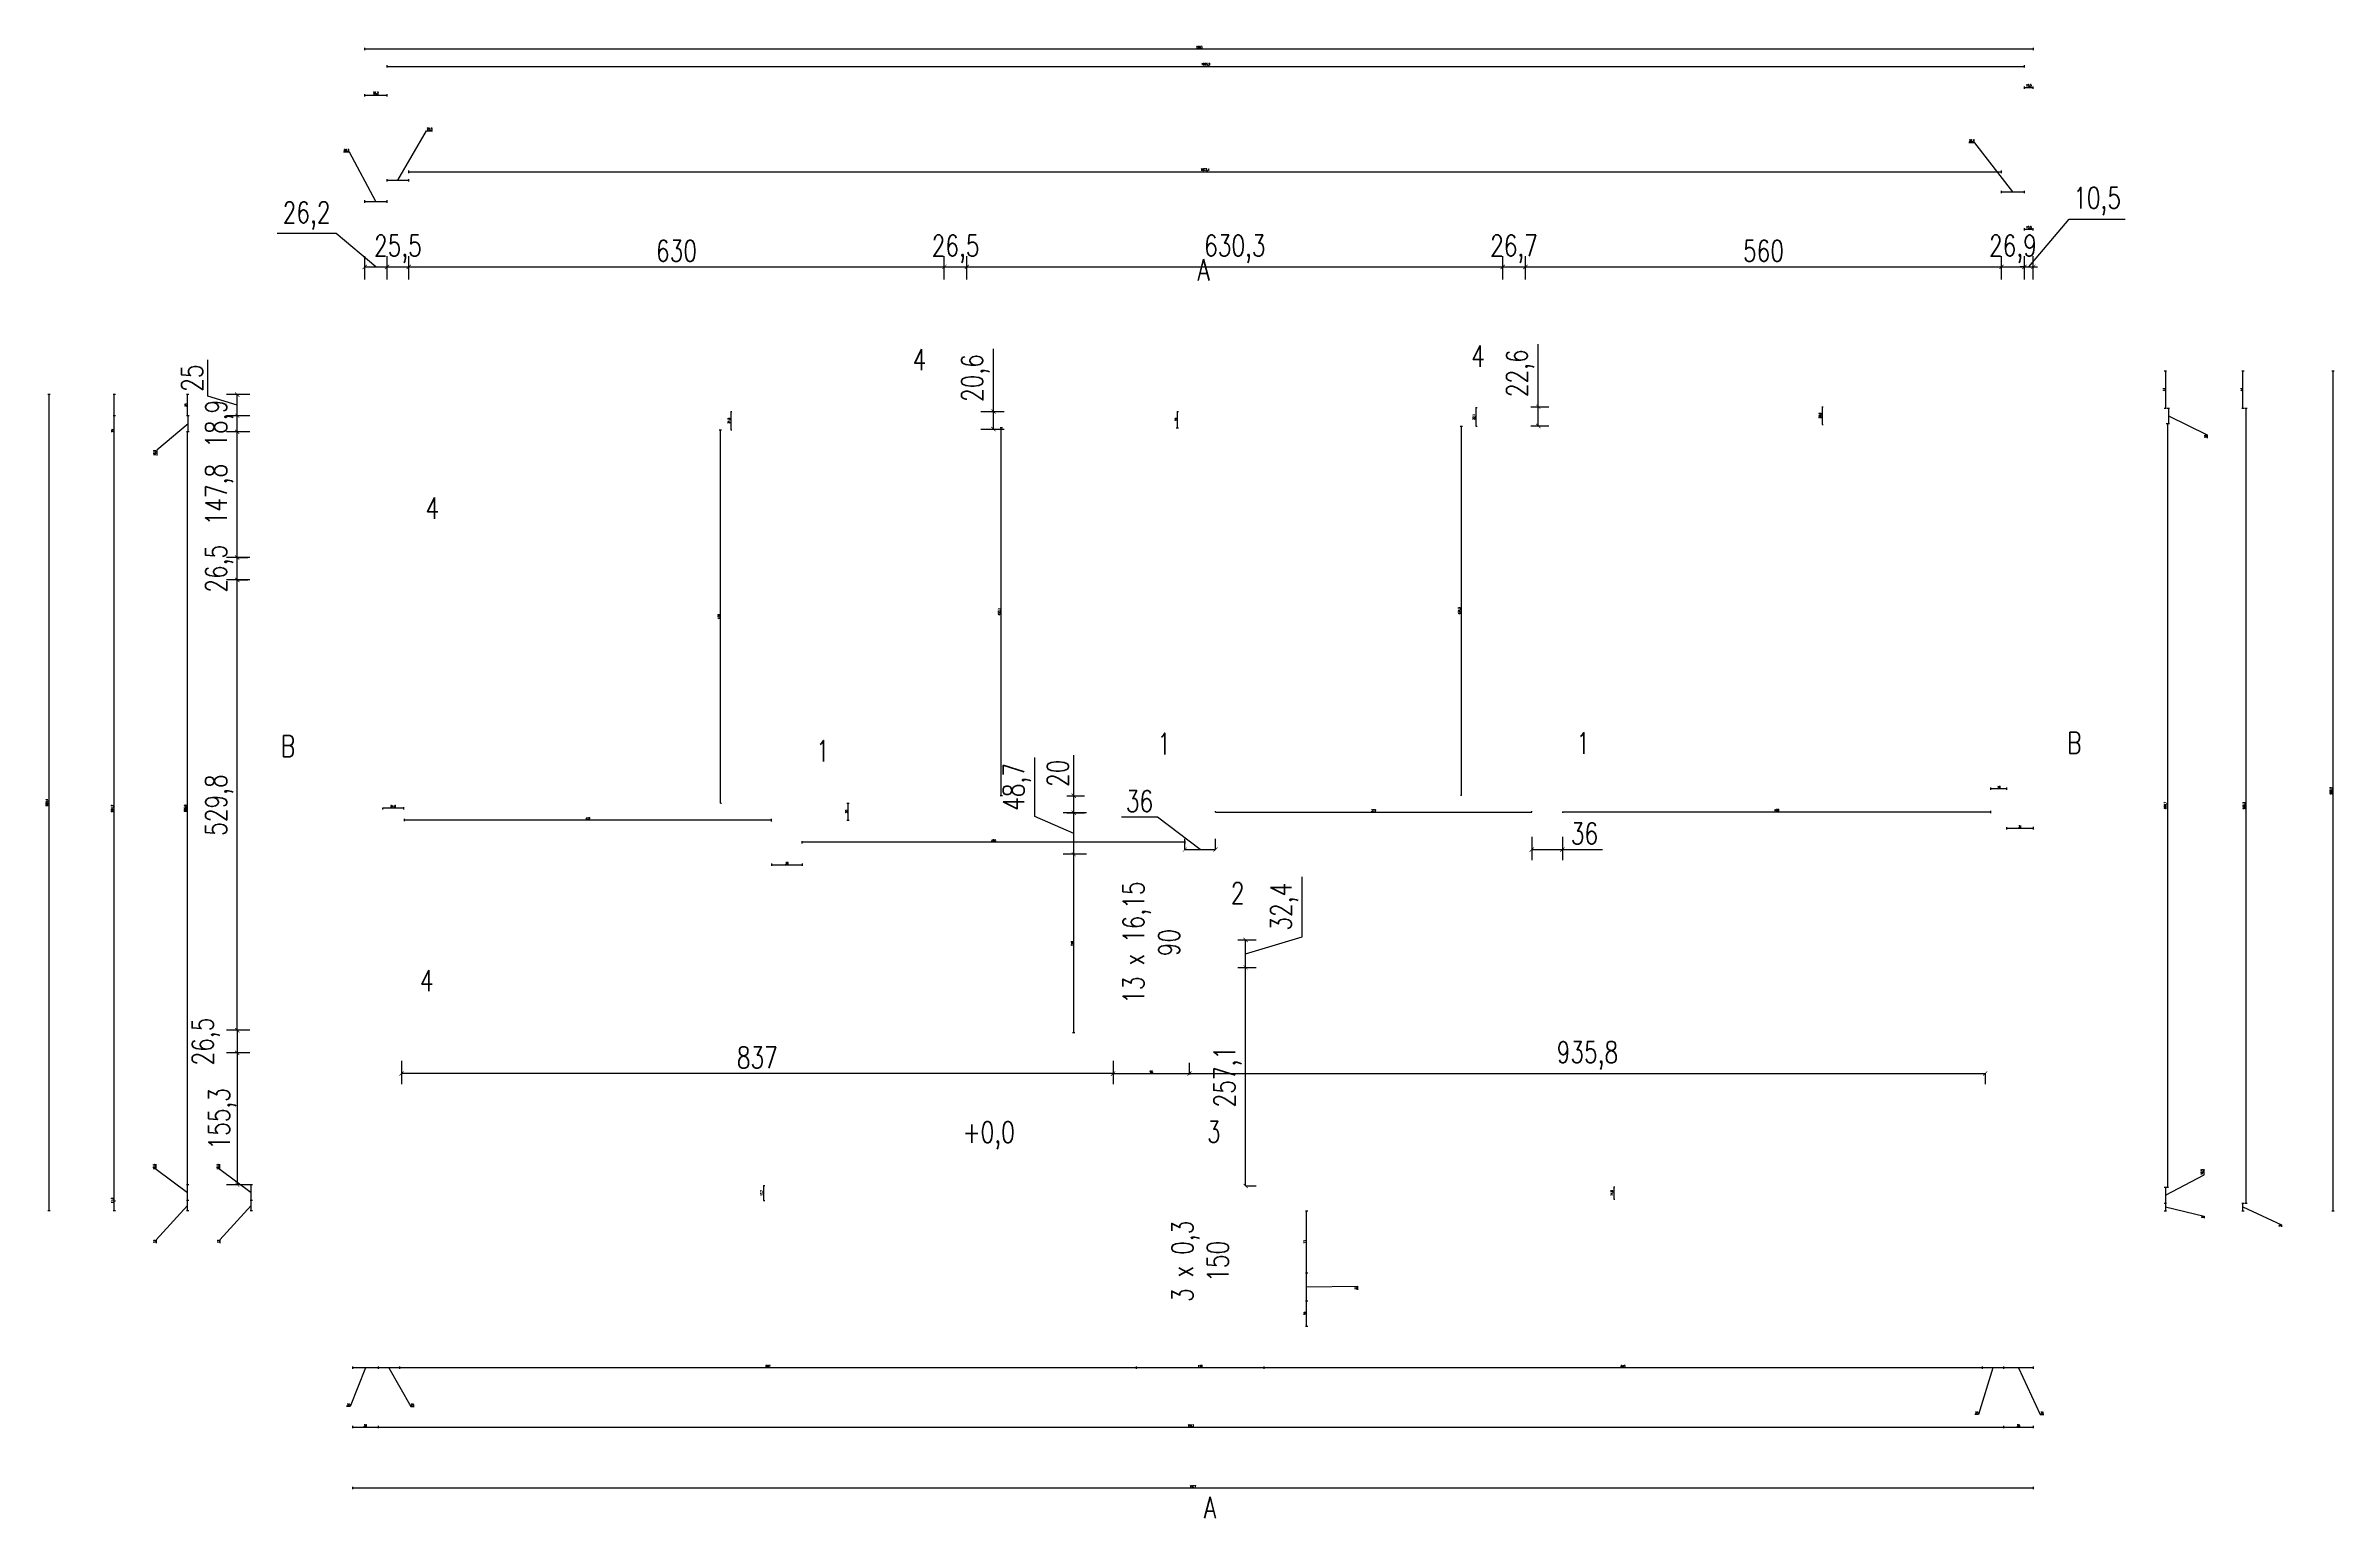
# Model space of a CAD drawing. Header units: millimetres. Extents: x -324080 to 120693, y -32448 to 53734.
# Drawn here: x -125264 to -122572, y -7366 to -5634 of the extents above; entities that cross this region are included whole.
import ezdxf

# ---------------------------------------------------------------- set-up
doc = ezdxf.new("R2010")
doc.units = ezdxf.units.MM
doc.layers.add('wymiary', color=253, linetype='Continuous', lineweight=5)
doc.styles.add('Opisowy', font='simplex.shx', dxfattribs={"width": 0.75, "height": 2.5})
doc.dimstyles.new('Opisowy', dxfattribs={"dimscale": 0, "dimtxt": 2.5, "dimasz": 0.5, "dimexe": 1.25, "dimexo": 0.625, "dimtad": 1, "dimdec": 1, "dimtxsty": 'Opisowy', "dimblk": 'ARCHTICK', "dimcen": 1, "dimadec": 0, "dimazin": 0, "dimtfac": 1, "dimtdec": 1, "dimtmove": 0, "dimatfit": 3, "dimfxl": 1.5, "dimfxlon": 1, "dimarcsym": 0})

# ---------------------------------------------------------------- blocks, each defined once
blk = doc.blocks.new('_ArchTick')
at = {"color": 0, "linetype": 'ByBlock', "const_width": 0.15}
blk.add_lwpolyline([(-0.5, -0.5), (0.5, 0.5)], dxfattribs=at)
blk = doc.blocks.new('*D2')
at = {"layer": 'Defpoints', "color": 0, "transparency": 16777216}
for p in [(-124862.1, -5816.9), (-124888.3, -5974.1), (-124862.1, -5999)]:
    blk.add_point(p, dxfattribs=at)
at = {"layer": 'wymiary', "color": 0, "lineweight": -2, "transparency": 16777216}
for p, q in [((-124906.4, -5759), (-124913.3, -5759)), ((-124875.2, -5816.9), (-124906.4, -5759)), ((-124888.3, -5818.4), (-124888.3, -5815.6)), ((-124888.3, -5816.9), (-124862.1, -5816.9)), ((-124862.1, -5818.4), (-124862.1, -5815.6))]:
    blk.add_line(p, q, dxfattribs=at)
at = {"layer": 'wymiary', "color": 0, "lineweight": -2, "transparency": 16777216, "xscale": 0.5, "yscale": 0.5, "zscale": 0.5, "rotation": 180}
blk.add_blockref('_ArchTick', (-124888.3, -5816.9), dxfattribs=at)
at = {"layer": 'wymiary', "color": 0, "lineweight": -2, "transparency": 16777216, "xscale": 0.5, "yscale": 0.5, "zscale": 0.5}
blk.add_blockref('_ArchTick', (-124862.1, -5816.9), dxfattribs=at)
at = {"layer": 'wymiary', "color": 0, "lineweight": 5, "transparency": 16777216, "insert": (-124909.8, -5756.9), "char_height": 2.5, "attachment_point": 5, "style": 'Opisowy'}
blk.add_mtext('26,2', dxfattribs=at)
blk = doc.blocks.new('*D3')
at = {"layer": 'Defpoints', "color": 0, "transparency": 16777216}
for p in [(-124836.6, -5791.9), (-124862.1, -5999), (-124836.6, -6018)]:
    blk.add_point(p, dxfattribs=at)
at = {"layer": 'wymiary', "color": 0, "lineweight": -2, "transparency": 16777216}
for p, q in [((-124849.3, -5791.9), (-124815.5, -5734)), ((-124815.5, -5734), (-124808.5, -5734)), ((-124862.1, -5793.4), (-124862.1, -5790.6)), ((-124862.1, -5791.9), (-124836.6, -5791.9)), ((-124836.6, -5793.4), (-124836.6, -5790.6))]:
    blk.add_line(p, q, dxfattribs=at)
at = {"layer": 'wymiary', "color": 0, "lineweight": -2, "transparency": 16777216, "xscale": 0.5, "yscale": 0.5, "zscale": 0.5, "rotation": 180}
blk.add_blockref('_ArchTick', (-124862.1, -5791.9), dxfattribs=at)
at = {"layer": 'wymiary', "color": 0, "lineweight": -2, "transparency": 16777216, "xscale": 0.5, "yscale": 0.5, "zscale": 0.5}
blk.add_blockref('_ArchTick', (-124836.6, -5791.9), dxfattribs=at)
at = {"layer": 'wymiary', "color": 0, "lineweight": 5, "transparency": 16777216, "insert": (-124812, -5731.9), "char_height": 2.5, "attachment_point": 5, "style": 'Opisowy'}
blk.add_mtext('25,5', dxfattribs=at)
blk = doc.blocks.new('*D4')
at = {"layer": 'Defpoints', "color": 0, "transparency": 16777216}
for p in [(-122963.1, -5782), (-124836.6, -6018), (-122963.1, -6008.2)]:
    blk.add_point(p, dxfattribs=at)
at = {"layer": 'wymiary', "color": 0, "lineweight": -2, "transparency": 16777216}
for p, q in [((-124836.6, -5783.5), (-124836.6, -5780.7)), ((-124836.6, -5782), (-122963.1, -5782)), ((-122963.1, -5783.5), (-122963.1, -5780.7))]:
    blk.add_line(p, q, dxfattribs=at)
at = {"layer": 'wymiary', "color": 0, "lineweight": -2, "transparency": 16777216, "xscale": 0.5, "yscale": 0.5, "zscale": 0.5, "rotation": 180}
blk.add_blockref('_ArchTick', (-124836.6, -5782), dxfattribs=at)
at = {"layer": 'wymiary', "color": 0, "lineweight": -2, "transparency": 16777216, "xscale": 0.5, "yscale": 0.5, "zscale": 0.5}
blk.add_blockref('_ArchTick', (-122963.1, -5782), dxfattribs=at)
at = {"layer": 'wymiary', "color": 0, "lineweight": 5, "transparency": 16777216, "insert": (-123899.9, -5779.9), "char_height": 2.5, "attachment_point": 5, "style": 'Opisowy'}
blk.add_mtext('1873,4', dxfattribs=at)
blk = doc.blocks.new('*D5')
at = {"layer": 'Defpoints', "color": 0, "transparency": 16777216}
for p in [(-122936.2, -5805.8), (-122963.1, -6050), (-122936.2, -6032)]:
    blk.add_point(p, dxfattribs=at)
at = {"layer": 'wymiary', "color": 0, "lineweight": -2, "transparency": 16777216}
for p, q in [((-122994.6, -5747.9), (-123001.5, -5747.9)), ((-122949.7, -5805.8), (-122994.6, -5747.9)), ((-122963.1, -5807.3), (-122963.1, -5804.6)), ((-122963.1, -5805.8), (-122936.2, -5805.8)), ((-122936.2, -5807.3), (-122936.2, -5804.6))]:
    blk.add_line(p, q, dxfattribs=at)
at = {"layer": 'wymiary', "color": 0, "lineweight": -2, "transparency": 16777216, "xscale": 0.5, "yscale": 0.5, "zscale": 0.5, "rotation": 180}
blk.add_blockref('_ArchTick', (-122963.1, -5805.8), dxfattribs=at)
at = {"layer": 'wymiary', "color": 0, "lineweight": -2, "transparency": 16777216, "xscale": 0.5, "yscale": 0.5, "zscale": 0.5}
blk.add_blockref('_ArchTick', (-122936.2, -5805.8), dxfattribs=at)
at = {"layer": 'wymiary', "color": 0, "lineweight": 5, "transparency": 16777216, "insert": (-122998, -5745.8), "char_height": 2.5, "attachment_point": 5, "style": 'Opisowy'}
blk.add_mtext('26,9', dxfattribs=at)
blk = doc.blocks.new('*D6')
at = {"layer": 'Defpoints', "color": 0, "transparency": 16777216}
for p in [(-122925.7, -5849.7), (-122925.7, -5988.1), (-122936.2, -6032)]:
    blk.add_point(p, dxfattribs=at)
at = {"layer": 'wymiary', "color": 0, "lineweight": -2, "transparency": 16777216}
for p, q in [((-122936.2, -5851.2), (-122936.2, -5848.4)), ((-122936.2, -5849.7), (-122925.7, -5849.7)), ((-122925.7, -5851.2), (-122925.7, -5848.4))]:
    blk.add_line(p, q, dxfattribs=at)
at = {"layer": 'wymiary', "color": 0, "lineweight": -2, "transparency": 16777216, "xscale": 0.5, "yscale": 0.5, "zscale": 0.5, "rotation": 180}
blk.add_blockref('_ArchTick', (-122936.2, -5849.7), dxfattribs=at)
at = {"layer": 'wymiary', "color": 0, "lineweight": -2, "transparency": 16777216, "xscale": 0.5, "yscale": 0.5, "zscale": 0.5}
blk.add_blockref('_ArchTick', (-122925.7, -5849.7), dxfattribs=at)
at = {"layer": 'wymiary', "color": 0, "lineweight": 5, "transparency": 16777216, "insert": (-122930.9, -5847.5), "char_height": 2.5, "attachment_point": 5, "style": 'Opisowy'}
blk.add_mtext('10,5', dxfattribs=at)
blk = doc.blocks.new('*D7')
at = {"layer": 'Defpoints', "color": 0, "transparency": 16777216}
for p in [(-124862.1, -5691.9), (-124888.3, -5967.2), (-124862.1, -5992.2)]:
    blk.add_point(p, dxfattribs=at)
at = {"layer": 'wymiary', "color": 0, "lineweight": -2, "transparency": 16777216}
for p, q in [((-124888.3, -5693.4), (-124888.3, -5690.6)), ((-124888.3, -5691.9), (-124862.1, -5691.9)), ((-124862.1, -5693.4), (-124862.1, -5690.6))]:
    blk.add_line(p, q, dxfattribs=at)
at = {"layer": 'wymiary', "color": 0, "lineweight": -2, "transparency": 16777216, "xscale": 0.5, "yscale": 0.5, "zscale": 0.5, "rotation": 180}
blk.add_blockref('_ArchTick', (-124888.3, -5691.9), dxfattribs=at)
at = {"layer": 'wymiary', "color": 0, "lineweight": -2, "transparency": 16777216, "xscale": 0.5, "yscale": 0.5, "zscale": 0.5}
blk.add_blockref('_ArchTick', (-124862.1, -5691.9), dxfattribs=at)
at = {"layer": 'wymiary', "color": 0, "lineweight": 5, "transparency": 16777216, "insert": (-124875.2, -5689.7), "char_height": 2.5, "attachment_point": 5, "style": 'Opisowy'}
blk.add_mtext('26,2', dxfattribs=at)
blk = doc.blocks.new('*D8')
at = {"layer": 'Defpoints', "color": 0, "transparency": 16777216}
for p in [(-122936.2, -5658), (-124862.1, -5992.2), (-122936.2, -5983.3)]:
    blk.add_point(p, dxfattribs=at)
at = {"layer": 'wymiary', "color": 0, "lineweight": -2, "transparency": 16777216}
for p, q in [((-124862.1, -5659.5), (-124862.1, -5656.7)), ((-124862.1, -5658), (-122936.2, -5658)), ((-122936.2, -5659.5), (-122936.2, -5656.7))]:
    blk.add_line(p, q, dxfattribs=at)
at = {"layer": 'wymiary', "color": 0, "lineweight": -2, "transparency": 16777216, "xscale": 0.5, "yscale": 0.5, "zscale": 0.5, "rotation": 180}
blk.add_blockref('_ArchTick', (-124862.1, -5658), dxfattribs=at)
at = {"layer": 'wymiary', "color": 0, "lineweight": -2, "transparency": 16777216, "xscale": 0.5, "yscale": 0.5, "zscale": 0.5}
blk.add_blockref('_ArchTick', (-122936.2, -5658), dxfattribs=at)
at = {"layer": 'wymiary', "color": 0, "lineweight": 5, "transparency": 16777216, "insert": (-123899.1, -5655.9), "char_height": 2.5, "attachment_point": 5, "style": 'Opisowy'}
blk.add_mtext('1925,9', dxfattribs=at)
blk = doc.blocks.new('*D9')
at = {"layer": 'Defpoints', "color": 0, "transparency": 16777216}
for p in [(-122925.7, -5682.8), (-122925.7, -5939.4), (-122936.2, -5983.3)]:
    blk.add_point(p, dxfattribs=at)
at = {"layer": 'wymiary', "color": 0, "lineweight": -2, "transparency": 16777216}
for p, q in [((-122936.2, -5684.3), (-122936.2, -5681.5)), ((-122936.2, -5682.8), (-122925.7, -5682.8)), ((-122925.7, -5684.3), (-122925.7, -5681.5))]:
    blk.add_line(p, q, dxfattribs=at)
at = {"layer": 'wymiary', "color": 0, "lineweight": -2, "transparency": 16777216, "xscale": 0.5, "yscale": 0.5, "zscale": 0.5, "rotation": 180}
blk.add_blockref('_ArchTick', (-122936.2, -5682.8), dxfattribs=at)
at = {"layer": 'wymiary', "color": 0, "lineweight": -2, "transparency": 16777216, "xscale": 0.5, "yscale": 0.5, "zscale": 0.5}
blk.add_blockref('_ArchTick', (-122925.7, -5682.8), dxfattribs=at)
at = {"layer": 'wymiary', "color": 0, "lineweight": 5, "transparency": 16777216, "insert": (-122930.9, -5680.7), "char_height": 2.5, "attachment_point": 5, "style": 'Opisowy'}
blk.add_mtext('10,5', dxfattribs=at)
blk = doc.blocks.new('*D10')
at = {"layer": 'Defpoints', "color": 0, "transparency": 16777216}
for p in [(-122925.3, -5637.3), (-124888.3, -5947.6), (-122925.3, -5946.2)]:
    blk.add_point(p, dxfattribs=at)
at = {"layer": 'wymiary', "color": 0, "lineweight": -2, "transparency": 16777216}
for p, q in [((-124888.3, -5638.8), (-124888.3, -5636)), ((-124888.3, -5637.3), (-122925.3, -5637.3)), ((-122925.3, -5638.8), (-122925.3, -5636))]:
    blk.add_line(p, q, dxfattribs=at)
at = {"layer": 'wymiary', "color": 0, "lineweight": -2, "transparency": 16777216, "xscale": 0.5, "yscale": 0.5, "zscale": 0.5, "rotation": 180}
blk.add_blockref('_ArchTick', (-124888.3, -5637.3), dxfattribs=at)
at = {"layer": 'wymiary', "color": 0, "lineweight": -2, "transparency": 16777216, "xscale": 0.5, "yscale": 0.5, "zscale": 0.5}
blk.add_blockref('_ArchTick', (-122925.3, -5637.3), dxfattribs=at)
at = {"layer": 'wymiary', "color": 0, "lineweight": 5, "transparency": 16777216, "insert": (-123906.8, -5635.4), "char_height": 2.5, "attachment_point": 5, "style": 'Opisowy'}
blk.add_mtext('1963', dxfattribs=at)
blk = doc.blocks.new('*D11')
at = {"layer": 'Defpoints', "color": 0, "transparency": 16777216}
for p in [(-122925.7, -6016.2), (-122936.2, -6060.2), (-122770.2, -6060.2)]:
    blk.add_point(p, dxfattribs=at)
at = {"layer": 'wymiary', "color": 0, "lineweight": -2, "transparency": 16777216}
for p, q in [((-122771.7, -6016.2), (-122769, -6016.2)), ((-122770.2, -6016.2), (-122770.2, -6060.2)), ((-122771.7, -6060.2), (-122769, -6060.2))]:
    blk.add_line(p, q, dxfattribs=at)
at = {"layer": 'wymiary', "color": 0, "lineweight": -2, "transparency": 16777216, "xscale": 0.5, "yscale": 0.5, "zscale": 0.5}
for p, rotation in [((-122770.2, -6016.2), 90), ((-122770.2, -6060.2), 270)]:
    blk.add_blockref('_ArchTick', p, dxfattribs=dict(at, rotation=rotation))
at = {"layer": 'wymiary', "color": 0, "lineweight": 5, "transparency": 16777216, "insert": (-122772.1, -6038.2), "char_height": 2.5, "attachment_point": 5, "rotation": 90, "style": 'Opisowy'}
blk.add_mtext('44', dxfattribs=at)
blk = doc.blocks.new('*D12')
at = {"layer": 'Defpoints', "color": 0, "transparency": 16777216}
for p in [(-122963.1, -6078.2), (-122936.2, -6060.2), (-122766.6, -6078.2)]:
    blk.add_point(p, dxfattribs=at)
at = {"layer": 'wymiary', "color": 0, "lineweight": -2, "transparency": 16777216}
for p, q in [((-122768.1, -6060.2), (-122765.3, -6060.2)), ((-122768.1, -6078.2), (-122765.3, -6078.2)), ((-122766.6, -6060.2), (-122766.6, -6078.2)), ((-122766.6, -6069.2), (-122721.2, -6091.6)), ((-122721.2, -6091.6), (-122721.2, -6095.5))]:
    blk.add_line(p, q, dxfattribs=at)
at = {"layer": 'wymiary', "color": 0, "lineweight": -2, "transparency": 16777216, "xscale": 0.5, "yscale": 0.5, "zscale": 0.5}
for p, rotation in [((-122766.6, -6060.2), 90), ((-122766.6, -6078.2), 270)]:
    blk.add_blockref('_ArchTick', p, dxfattribs=dict(at, rotation=rotation))
at = {"layer": 'wymiary', "color": 0, "lineweight": 5, "transparency": 16777216, "insert": (-122723.1, -6093.6), "char_height": 2.5, "attachment_point": 5, "rotation": 90, "style": 'Opisowy'}
blk.add_mtext('18', dxfattribs=at)
blk = doc.blocks.new('*D13')
at = {"layer": 'Defpoints', "color": 0, "transparency": 16777216}
for p in [(-122963.1, -6078.2), (-122985.7, -6976.9), (-122768, -6976.9)]:
    blk.add_point(p, dxfattribs=at)
at = {"layer": 'wymiary', "color": 0, "lineweight": -2, "transparency": 16777216}
for p, q in [((-122769.5, -6078.2), (-122766.8, -6078.2)), ((-122768, -6078.2), (-122768, -6976.9)), ((-122769.5, -6976.9), (-122766.8, -6976.9))]:
    blk.add_line(p, q, dxfattribs=at)
at = {"layer": 'wymiary', "color": 0, "lineweight": -2, "transparency": 16777216, "xscale": 0.5, "yscale": 0.5, "zscale": 0.5}
for p, rotation in [((-122768, -6078.2), 90), ((-122768, -6976.9), 270)]:
    blk.add_blockref('_ArchTick', p, dxfattribs=dict(at, rotation=rotation))
at = {"layer": 'wymiary', "color": 0, "lineweight": 5, "transparency": 16777216, "insert": (-122770.1, -6527.5), "char_height": 2.5, "attachment_point": 5, "rotation": 90, "style": 'Opisowy'}
blk.add_mtext('898,7', dxfattribs=at)
blk = doc.blocks.new('*D14')
at = {"layer": 'Defpoints', "color": 0, "transparency": 16777216}
for p in [(-122985.7, -6976.9), (-122960.7, -6995.4), (-122770.2, -6995.4)]:
    blk.add_point(p, dxfattribs=at)
at = {"layer": 'wymiary', "color": 0, "lineweight": -2, "transparency": 16777216}
for p, q in [((-122770.2, -6986.1), (-122724.8, -6962.2)), ((-122724.8, -6962.2), (-122724.8, -6955.6)), ((-122771.7, -6976.9), (-122769, -6976.9)), ((-122771.7, -6995.4), (-122769, -6995.4)), ((-122770.2, -6976.9), (-122770.2, -6995.4))]:
    blk.add_line(p, q, dxfattribs=at)
at = {"layer": 'wymiary', "color": 0, "lineweight": -2, "transparency": 16777216, "xscale": 0.5, "yscale": 0.5, "zscale": 0.5}
for p, rotation in [((-122770.2, -6976.9), 90), ((-122770.2, -6995.4), 270)]:
    blk.add_blockref('_ArchTick', p, dxfattribs=dict(at, rotation=rotation))
at = {"layer": 'wymiary', "color": 0, "lineweight": 5, "transparency": 16777216, "insert": (-122727, -6958.9), "char_height": 2.5, "attachment_point": 5, "rotation": 90, "style": 'Opisowy'}
blk.add_mtext('18,5', dxfattribs=at)
blk = doc.blocks.new('*D15')
at = {"layer": 'Defpoints', "color": 0, "transparency": 16777216}
for p in [(-122960.7, -6995.4), (-122925.7, -7004.4), (-122770.2, -7004.4)]:
    blk.add_point(p, dxfattribs=at)
at = {"layer": 'wymiary', "color": 0, "lineweight": -2, "transparency": 16777216}
for p, q in [((-122771.7, -6995.4), (-122769, -6995.4)), ((-122770.2, -6995.4), (-122770.2, -7004.4)), ((-122771.7, -7004.4), (-122769, -7004.4)), ((-122770.2, -6999.9), (-122724.8, -7010.7)), ((-122724.8, -7010.7), (-122724.8, -7013.1))]:
    blk.add_line(p, q, dxfattribs=at)
at = {"layer": 'wymiary', "color": 0, "lineweight": -2, "transparency": 16777216, "xscale": 0.5, "yscale": 0.5, "zscale": 0.5}
for p, rotation in [((-122770.2, -6995.4), 90), ((-122770.2, -7004.4), 270)]:
    blk.add_blockref('_ArchTick', p, dxfattribs=dict(at, rotation=rotation))
at = {"layer": 'wymiary', "color": 0, "lineweight": 5, "transparency": 16777216, "insert": (-122726.7, -7011.9), "char_height": 2.5, "attachment_point": 5, "rotation": 90, "style": 'Opisowy'}
blk.add_mtext('9', dxfattribs=at)
blk = doc.blocks.new('*D16')
at = {"layer": 'Defpoints', "color": 0, "transparency": 16777216}
for p in [(-122925.7, -6510.2), (-122925.7, -6554.4), (-122956.7, -6579.5)]:
    blk.add_point(p, dxfattribs=at)
at = {"layer": 'wymiary', "color": 0, "lineweight": -2, "transparency": 16777216}
for p, q in [((-122956.7, -6555.9), (-122956.7, -6553.2)), ((-122956.7, -6554.4), (-122925.7, -6554.4)), ((-122925.7, -6552.9), (-122925.7, -6555.7))]:
    blk.add_line(p, q, dxfattribs=at)
at = {"layer": 'wymiary', "color": 0, "lineweight": -2, "transparency": 16777216, "xscale": 0.5, "yscale": 0.5, "zscale": 0.5, "rotation": 180}
blk.add_blockref('_ArchTick', (-122956.7, -6554.4), dxfattribs=at)
at = {"layer": 'wymiary', "color": 0, "lineweight": -2, "transparency": 16777216, "xscale": 0.5, "yscale": 0.5, "zscale": 0.5}
blk.add_blockref('_ArchTick', (-122925.7, -6554.4), dxfattribs=at)
at = {"layer": 'wymiary', "color": 0, "lineweight": 5, "transparency": 16777216, "insert": (-122941.2, -6552.5), "char_height": 2.5, "attachment_point": 5, "style": 'Opisowy'}
blk.add_mtext('31', dxfattribs=at)
blk = doc.blocks.new('*D17')
at = {"layer": 'Defpoints', "color": 0, "transparency": 16777216}
for p in [(-122975.7, -6507.9), (-122956.7, -6554.4), (-122975.7, -6579.5)]:
    blk.add_point(p, dxfattribs=at)
at = {"layer": 'wymiary', "color": 0, "lineweight": -2, "transparency": 16777216}
for p, q in [((-122975.7, -6509.4), (-122975.7, -6506.6)), ((-122956.7, -6507.9), (-122975.7, -6507.9)), ((-122956.7, -6509.4), (-122956.7, -6506.6))]:
    blk.add_line(p, q, dxfattribs=at)
at = {"layer": 'wymiary', "color": 0, "lineweight": -2, "transparency": 16777216, "xscale": 0.5, "yscale": 0.5, "zscale": 0.5, "rotation": 180}
blk.add_blockref('_ArchTick', (-122975.7, -6507.9), dxfattribs=at)
at = {"layer": 'wymiary', "color": 0, "lineweight": -2, "transparency": 16777216, "xscale": 0.5, "yscale": 0.5, "zscale": 0.5}
blk.add_blockref('_ArchTick', (-122956.7, -6507.9), dxfattribs=at)
at = {"layer": 'wymiary', "color": 0, "lineweight": 5, "transparency": 16777216, "insert": (-122966.2, -6506), "char_height": 2.5, "attachment_point": 5, "style": 'Opisowy'}
blk.add_mtext('19', dxfattribs=at)
blk = doc.blocks.new('*D18')
at = {"layer": 'Defpoints', "color": 0, "transparency": 16777216}
for p in [(-122960.7, -6952.8), (-122925.7, -6961.8), (-122960.7, -7189.2)]:
    blk.add_point(p, dxfattribs=at)
at = {"layer": 'wymiary', "color": 0, "lineweight": -2, "transparency": 16777216}
for p, q in [((-122960.7, -7187.7), (-122960.7, -7190.4)), ((-122925.7, -7189.2), (-122960.7, -7189.2)), ((-122943.2, -7189.2), (-122917.6, -7244.1)), ((-122925.7, -7187.7), (-122925.7, -7190.4)), ((-122917.6, -7244.1), (-122913.3, -7244.1))]:
    blk.add_line(p, q, dxfattribs=at)
at = {"layer": 'wymiary', "color": 0, "lineweight": -2, "transparency": 16777216, "xscale": 0.5, "yscale": 0.5, "zscale": 0.5, "rotation": 180}
blk.add_blockref('_ArchTick', (-122960.7, -7189.2), dxfattribs=at)
at = {"layer": 'wymiary', "color": 0, "lineweight": -2, "transparency": 16777216, "xscale": 0.5, "yscale": 0.5, "zscale": 0.5}
blk.add_blockref('_ArchTick', (-122925.7, -7189.2), dxfattribs=at)
at = {"layer": 'wymiary', "color": 0, "lineweight": 5, "transparency": 16777216, "insert": (-122915.4, -7242.2), "char_height": 2.5, "attachment_point": 5, "style": 'Opisowy'}
blk.add_mtext('35', dxfattribs=at)
blk = doc.blocks.new('*D19')
at = {"layer": 'Defpoints', "color": 0, "transparency": 16777216}
for p in [(-122985.7, -6934.3), (-122960.7, -6952.8), (-122985.7, -7189.2)]:
    blk.add_point(p, dxfattribs=at)
at = {"layer": 'wymiary', "color": 0, "lineweight": -2, "transparency": 16777216}
for p, q in [((-122973.2, -7189.2), (-122990.1, -7244.1)), ((-122985.7, -7187.7), (-122985.7, -7190.4)), ((-122960.7, -7189.2), (-122985.7, -7189.2)), ((-122960.7, -7187.7), (-122960.7, -7190.4)), ((-122990.1, -7244.1), (-122994.4, -7244.1))]:
    blk.add_line(p, q, dxfattribs=at)
at = {"layer": 'wymiary', "color": 0, "lineweight": -2, "transparency": 16777216, "xscale": 0.5, "yscale": 0.5, "zscale": 0.5, "rotation": 180}
blk.add_blockref('_ArchTick', (-122985.7, -7189.2), dxfattribs=at)
at = {"layer": 'wymiary', "color": 0, "lineweight": -2, "transparency": 16777216, "xscale": 0.5, "yscale": 0.5, "zscale": 0.5}
blk.add_blockref('_ArchTick', (-122960.7, -7189.2), dxfattribs=at)
at = {"layer": 'wymiary', "color": 0, "lineweight": 5, "transparency": 16777216, "insert": (-122992.2, -7242.2), "char_height": 2.5, "attachment_point": 5, "style": 'Opisowy'}
blk.add_mtext('25', dxfattribs=at)
blk = doc.blocks.new('*D20')
at = {"layer": 'Defpoints', "color": 0, "transparency": 16777216}
for p in [(-122985.7, -6934.3), (-123830.7, -6951.8), (-123830.7, -7189.2)]:
    blk.add_point(p, dxfattribs=at)
at = {"layer": 'wymiary', "color": 0, "lineweight": -2, "transparency": 16777216}
for p, q in [((-123830.7, -7187.7), (-123830.7, -7190.4)), ((-122985.7, -7189.2), (-123830.7, -7189.2)), ((-122985.7, -7187.7), (-122985.7, -7190.4))]:
    blk.add_line(p, q, dxfattribs=at)
at = {"layer": 'wymiary', "color": 0, "lineweight": -2, "transparency": 16777216, "xscale": 0.5, "yscale": 0.5, "zscale": 0.5, "rotation": 180}
blk.add_blockref('_ArchTick', (-123830.7, -7189.2), dxfattribs=at)
at = {"layer": 'wymiary', "color": 0, "lineweight": -2, "transparency": 16777216, "xscale": 0.5, "yscale": 0.5, "zscale": 0.5}
blk.add_blockref('_ArchTick', (-122985.7, -7189.2), dxfattribs=at)
at = {"layer": 'wymiary', "color": 0, "lineweight": 5, "transparency": 16777216, "insert": (-123408.2, -7187.3), "char_height": 2.5, "attachment_point": 5, "style": 'Opisowy'}
blk.add_mtext('845', dxfattribs=at)
blk = doc.blocks.new('*D21')
at = {"layer": 'Defpoints', "color": 0, "transparency": 16777216}
for p in [(-123980.8, -6947.8), (-123830.7, -6951.8), (-123980.8, -7189.2)]:
    blk.add_point(p, dxfattribs=at)
at = {"layer": 'wymiary', "color": 0, "lineweight": -2, "transparency": 16777216}
for p, q in [((-123980.8, -7187.7), (-123980.8, -7190.4)), ((-123830.7, -7189.2), (-123980.8, -7189.2)), ((-123830.7, -7187.7), (-123830.7, -7190.4))]:
    blk.add_line(p, q, dxfattribs=at)
at = {"layer": 'wymiary', "color": 0, "lineweight": -2, "transparency": 16777216, "xscale": 0.5, "yscale": 0.5, "zscale": 0.5, "rotation": 180}
blk.add_blockref('_ArchTick', (-123980.8, -7189.2), dxfattribs=at)
at = {"layer": 'wymiary', "color": 0, "lineweight": -2, "transparency": 16777216, "xscale": 0.5, "yscale": 0.5, "zscale": 0.5}
blk.add_blockref('_ArchTick', (-123830.7, -7189.2), dxfattribs=at)
at = {"layer": 'wymiary', "color": 0, "lineweight": 5, "transparency": 16777216, "insert": (-123905.7, -7187.3), "char_height": 2.5, "attachment_point": 5, "style": 'Opisowy'}
blk.add_mtext('150', dxfattribs=at)
blk = doc.blocks.new('*D22')
at = {"layer": 'Defpoints', "color": 0, "transparency": 16777216}
for p in [(-124847.3, -6931.3), (-123980.8, -6947.8), (-124847.3, -7189.2)]:
    blk.add_point(p, dxfattribs=at)
at = {"layer": 'wymiary', "color": 0, "lineweight": -2, "transparency": 16777216}
for p, q in [((-124847.3, -7187.7), (-124847.3, -7190.4)), ((-123980.8, -7189.2), (-124847.3, -7189.2)), ((-123980.8, -7187.7), (-123980.8, -7190.4))]:
    blk.add_line(p, q, dxfattribs=at)
at = {"layer": 'wymiary', "color": 0, "lineweight": -2, "transparency": 16777216, "xscale": 0.5, "yscale": 0.5, "zscale": 0.5, "rotation": 180}
blk.add_blockref('_ArchTick', (-124847.3, -7189.2), dxfattribs=at)
at = {"layer": 'wymiary', "color": 0, "lineweight": -2, "transparency": 16777216, "xscale": 0.5, "yscale": 0.5, "zscale": 0.5}
blk.add_blockref('_ArchTick', (-123980.8, -7189.2), dxfattribs=at)
at = {"layer": 'wymiary', "color": 0, "lineweight": 5, "transparency": 16777216, "insert": (-124414, -7187.3), "char_height": 2.5, "attachment_point": 5, "style": 'Opisowy'}
blk.add_mtext('867', dxfattribs=at)
blk = doc.blocks.new('*D23')
at = {"layer": 'Defpoints', "color": 0, "transparency": 16777216}
for p in [(-124847.3, -6931.3), (-124872.5, -6949.8), (-124872.5, -7189.2)]:
    blk.add_point(p, dxfattribs=at)
at = {"layer": 'wymiary', "color": 0, "lineweight": -2, "transparency": 16777216}
for p, q in [((-124872.5, -7187.7), (-124872.5, -7190.4)), ((-124847.3, -7189.2), (-124872.5, -7189.2)), ((-124859.9, -7189.2), (-124834.3, -7234.6)), ((-124847.3, -7187.7), (-124847.3, -7190.4)), ((-124834.3, -7234.6), (-124830, -7234.6))]:
    blk.add_line(p, q, dxfattribs=at)
at = {"layer": 'wymiary', "color": 0, "lineweight": -2, "transparency": 16777216, "xscale": 0.5, "yscale": 0.5, "zscale": 0.5, "rotation": 180}
blk.add_blockref('_ArchTick', (-124872.5, -7189.2), dxfattribs=at)
at = {"layer": 'wymiary', "color": 0, "lineweight": -2, "transparency": 16777216, "xscale": 0.5, "yscale": 0.5, "zscale": 0.5}
blk.add_blockref('_ArchTick', (-124847.3, -7189.2), dxfattribs=at)
at = {"layer": 'wymiary', "color": 0, "lineweight": 5, "transparency": 16777216, "insert": (-124832.2, -7232.7), "char_height": 2.5, "attachment_point": 5, "style": 'Opisowy'}
blk.add_mtext('25', dxfattribs=at)
blk = doc.blocks.new('*D24')
at = {"layer": 'Defpoints', "color": 0, "transparency": 16777216}
for p in [(-124902.7, -6961.8), (-124872.5, -6949.8), (-124902.7, -7189.2)]:
    blk.add_point(p, dxfattribs=at)
at = {"layer": 'wymiary', "color": 0, "lineweight": -2, "transparency": 16777216}
for p, q in [((-124887.6, -7189.2), (-124905.5, -7234.6)), ((-124902.7, -7187.7), (-124902.7, -7190.4)), ((-124872.5, -7189.2), (-124902.7, -7189.2)), ((-124872.5, -7187.7), (-124872.5, -7190.4)), ((-124905.5, -7234.6), (-124909.8, -7234.6))]:
    blk.add_line(p, q, dxfattribs=at)
at = {"layer": 'wymiary', "color": 0, "lineweight": -2, "transparency": 16777216, "xscale": 0.5, "yscale": 0.5, "zscale": 0.5, "rotation": 180}
blk.add_blockref('_ArchTick', (-124902.7, -7189.2), dxfattribs=at)
at = {"layer": 'wymiary', "color": 0, "lineweight": -2, "transparency": 16777216, "xscale": 0.5, "yscale": 0.5, "zscale": 0.5}
blk.add_blockref('_ArchTick', (-124872.5, -7189.2), dxfattribs=at)
at = {"layer": 'wymiary', "color": 0, "lineweight": 5, "transparency": 16777216, "insert": (-124907.6, -7232.7), "char_height": 2.5, "attachment_point": 5, "style": 'Opisowy'}
blk.add_mtext('30', dxfattribs=at)
blk = doc.blocks.new('*D25')
at = {"layer": 'Defpoints', "color": 0, "transparency": 16777216}
for p in [(-124902.7, -6932.5), (-124872.7, -6920.5), (-124872.7, -7259.2)]:
    blk.add_point(p, dxfattribs=at)
at = {"layer": 'wymiary', "color": 0, "lineweight": -2, "transparency": 16777216}
for p, q in [((-124902.7, -7257.7), (-124902.7, -7260.4)), ((-124902.7, -7259.2), (-124872.7, -7259.2)), ((-124872.7, -7257.7), (-124872.7, -7260.4))]:
    blk.add_line(p, q, dxfattribs=at)
at = {"layer": 'wymiary', "color": 0, "lineweight": -2, "transparency": 16777216, "xscale": 0.5, "yscale": 0.5, "zscale": 0.5, "rotation": 180}
blk.add_blockref('_ArchTick', (-124902.7, -7259.2), dxfattribs=at)
at = {"layer": 'wymiary', "color": 0, "lineweight": -2, "transparency": 16777216, "xscale": 0.5, "yscale": 0.5, "zscale": 0.5}
blk.add_blockref('_ArchTick', (-124872.7, -7259.2), dxfattribs=at)
at = {"layer": 'wymiary', "color": 0, "lineweight": 5, "transparency": 16777216, "insert": (-124887.7, -7257.3), "char_height": 2.5, "attachment_point": 5, "style": 'Opisowy'}
blk.add_mtext('30', dxfattribs=at)
blk = doc.blocks.new('*D26')
at = {"layer": 'Defpoints', "color": 0, "transparency": 16777216}
for p in [(-124872.7, -6920.5), (-122960.7, -6923.5), (-122960.7, -7259.2)]:
    blk.add_point(p, dxfattribs=at)
at = {"layer": 'wymiary', "color": 0, "lineweight": -2, "transparency": 16777216}
for p, q in [((-124872.7, -7257.7), (-124872.7, -7260.4)), ((-124872.7, -7259.2), (-122960.7, -7259.2)), ((-122960.7, -7257.7), (-122960.7, -7260.4))]:
    blk.add_line(p, q, dxfattribs=at)
at = {"layer": 'wymiary', "color": 0, "lineweight": -2, "transparency": 16777216, "xscale": 0.5, "yscale": 0.5, "zscale": 0.5, "rotation": 180}
blk.add_blockref('_ArchTick', (-124872.7, -7259.2), dxfattribs=at)
at = {"layer": 'wymiary', "color": 0, "lineweight": -2, "transparency": 16777216, "xscale": 0.5, "yscale": 0.5, "zscale": 0.5}
blk.add_blockref('_ArchTick', (-122960.7, -7259.2), dxfattribs=at)
at = {"layer": 'wymiary', "color": 0, "lineweight": 5, "transparency": 16777216, "insert": (-123916.7, -7257.3), "char_height": 2.5, "attachment_point": 5, "style": 'Opisowy'}
blk.add_mtext('1912', dxfattribs=at)
blk = doc.blocks.new('*D27')
at = {"layer": 'Defpoints', "color": 0, "transparency": 16777216}
for p in [(-122960.7, -6923.5), (-122925.7, -6932.5), (-122925.7, -7259.2)]:
    blk.add_point(p, dxfattribs=at)
at = {"layer": 'wymiary', "color": 0, "lineweight": -2, "transparency": 16777216}
for p, q in [((-122960.7, -7257.7), (-122960.7, -7260.4)), ((-122960.7, -7259.2), (-122925.7, -7259.2)), ((-122925.7, -7257.7), (-122925.7, -7260.4))]:
    blk.add_line(p, q, dxfattribs=at)
at = {"layer": 'wymiary', "color": 0, "lineweight": -2, "transparency": 16777216, "xscale": 0.5, "yscale": 0.5, "zscale": 0.5, "rotation": 180}
blk.add_blockref('_ArchTick', (-122960.7, -7259.2), dxfattribs=at)
at = {"layer": 'wymiary', "color": 0, "lineweight": -2, "transparency": 16777216, "xscale": 0.5, "yscale": 0.5, "zscale": 0.5}
blk.add_blockref('_ArchTick', (-122925.7, -7259.2), dxfattribs=at)
at = {"layer": 'wymiary', "color": 0, "lineweight": 5, "transparency": 16777216, "insert": (-122943.2, -7257.3), "char_height": 2.5, "attachment_point": 5, "style": 'Opisowy'}
blk.add_mtext('35', dxfattribs=at)
blk = doc.blocks.new('*D28')
at = {"layer": 'Defpoints', "color": 0, "transparency": 16777216}
for p in [(-124902.7, -6954.3), (-122925.7, -6954.3), (-124902.7, -7330.7)]:
    blk.add_point(p, dxfattribs=at)
at = {"layer": 'wymiary', "color": 0, "lineweight": -2, "transparency": 16777216}
for p, q in [((-124902.7, -7329.2), (-124902.7, -7332)), ((-122925.7, -7330.7), (-124902.7, -7330.7)), ((-122925.7, -7329.2), (-122925.7, -7332))]:
    blk.add_line(p, q, dxfattribs=at)
at = {"layer": 'wymiary', "color": 0, "lineweight": -2, "transparency": 16777216, "xscale": 0.5, "yscale": 0.5, "zscale": 0.5, "rotation": 180}
blk.add_blockref('_ArchTick', (-124902.7, -7330.7), dxfattribs=at)
at = {"layer": 'wymiary', "color": 0, "lineweight": -2, "transparency": 16777216, "xscale": 0.5, "yscale": 0.5, "zscale": 0.5}
blk.add_blockref('_ArchTick', (-122925.7, -7330.7), dxfattribs=at)
at = {"layer": 'wymiary', "color": 0, "lineweight": 5, "transparency": 16777216, "insert": (-123914.2, -7328.8), "char_height": 2.5, "attachment_point": 5, "style": 'Opisowy'}
blk.add_mtext('1977', dxfattribs=at)
blk = doc.blocks.new('*D29')
at = {"layer": 'Defpoints', "color": 0, "transparency": 16777216}
for p in [(-125096.8, -6992.4), (-124877.5, -6992.4), (-124907.7, -7004.4)]:
    blk.add_point(p, dxfattribs=at)
at = {"layer": 'wymiary', "color": 0, "lineweight": -2, "transparency": 16777216}
for p, q in [((-125096.8, -6998.4), (-125133.6, -7038.7)), ((-125095.3, -6992.4), (-125098.1, -6992.4)), ((-125096.8, -7004.4), (-125096.8, -6992.4)), ((-125095.3, -7004.4), (-125098.1, -7004.4)), ((-125133.6, -7038.7), (-125133.6, -7042.6))]:
    blk.add_line(p, q, dxfattribs=at)
at = {"layer": 'wymiary', "color": 0, "lineweight": -2, "transparency": 16777216, "xscale": 0.5, "yscale": 0.5, "zscale": 0.5}
for p, rotation in [((-125096.8, -6992.4), 90), ((-125096.8, -7004.4), 270)]:
    blk.add_blockref('_ArchTick', p, dxfattribs=dict(at, rotation=rotation))
at = {"layer": 'wymiary', "color": 0, "lineweight": 5, "transparency": 16777216, "insert": (-125135.4, -7040.6), "char_height": 2.5, "attachment_point": 5, "rotation": 90, "style": 'Opisowy'}
blk.add_mtext('12', dxfattribs=at)
blk = doc.blocks.new('*D30')
at = {"layer": 'Defpoints', "color": 0, "transparency": 16777216}
for p in [(-125096.8, -6973.9), (-124877.5, -6992.4), (-124852.3, -6973.9)]:
    blk.add_point(p, dxfattribs=at)
at = {"layer": 'wymiary', "color": 0, "lineweight": -2, "transparency": 16777216}
for p, q in [((-125133.6, -6956.1), (-125133.6, -6949.5)), ((-125096.8, -6983.2), (-125133.6, -6956.1)), ((-125095.3, -6973.9), (-125098.1, -6973.9)), ((-125095.3, -6992.4), (-125098.1, -6992.4)), ((-125096.8, -6992.4), (-125096.8, -6973.9))]:
    blk.add_line(p, q, dxfattribs=at)
at = {"layer": 'wymiary', "color": 0, "lineweight": -2, "transparency": 16777216, "xscale": 0.5, "yscale": 0.5, "zscale": 0.5}
for p, rotation in [((-125096.8, -6973.9), 90), ((-125096.8, -6992.4), 270)]:
    blk.add_blockref('_ArchTick', p, dxfattribs=dict(at, rotation=rotation))
at = {"layer": 'wymiary', "color": 0, "lineweight": 5, "transparency": 16777216, "insert": (-125135.7, -6952.8), "char_height": 2.5, "attachment_point": 5, "rotation": 90, "style": 'Opisowy'}
blk.add_mtext('18,5', dxfattribs=at)
blk = doc.blocks.new('*D31')
at = {"layer": 'Defpoints', "color": 0, "transparency": 16777216}
for p in [(-125096.8, -6088), (-124911.4, -6088), (-124852.3, -6973.9)]:
    blk.add_point(p, dxfattribs=at)
at = {"layer": 'wymiary', "color": 0, "lineweight": -2, "transparency": 16777216}
for p, q in [((-125095.3, -6088), (-125098.1, -6088)), ((-125096.8, -6973.9), (-125096.8, -6088)), ((-125095.3, -6973.9), (-125098.1, -6973.9))]:
    blk.add_line(p, q, dxfattribs=at)
at = {"layer": 'wymiary', "color": 0, "lineweight": -2, "transparency": 16777216, "xscale": 0.5, "yscale": 0.5, "zscale": 0.5}
for p, rotation in [((-125096.8, -6088), 90), ((-125096.8, -6973.9), 270)]:
    blk.add_blockref('_ArchTick', p, dxfattribs=dict(at, rotation=rotation))
at = {"layer": 'wymiary', "color": 0, "lineweight": 5, "transparency": 16777216, "insert": (-125098.9, -6530.9), "char_height": 2.5, "attachment_point": 5, "rotation": 90, "style": 'Opisowy'}
blk.add_mtext('885,9', dxfattribs=at)
blk = doc.blocks.new('*D32')
at = {"layer": 'Defpoints', "color": 0, "transparency": 16777216}
for p in [(-125096.2, -6069), (-124937.1, -6069), (-124911.4, -6088)]:
    blk.add_point(p, dxfattribs=at)
at = {"layer": 'wymiary', "color": 0, "lineweight": -2, "transparency": 16777216}
for p, q in [((-125096.2, -6078.5), (-125133, -6109.5)), ((-125094.7, -6069), (-125097.5, -6069)), ((-125096.2, -6088), (-125096.2, -6069)), ((-125133, -6109.5), (-125133, -6116)), ((-125094.7, -6088), (-125097.5, -6088))]:
    blk.add_line(p, q, dxfattribs=at)
at = {"layer": 'wymiary', "color": 0, "lineweight": -2, "transparency": 16777216, "xscale": 0.5, "yscale": 0.5, "zscale": 0.5}
for p, rotation in [((-125096.2, -6069), 90), ((-125096.2, -6088), 270)]:
    blk.add_blockref('_ArchTick', p, dxfattribs=dict(at, rotation=rotation))
at = {"layer": 'wymiary', "color": 0, "lineweight": 5, "transparency": 16777216, "insert": (-125135.1, -6112.7), "char_height": 2.5, "attachment_point": 5, "rotation": 90, "style": 'Opisowy'}
blk.add_mtext('18,9', dxfattribs=at)
blk = doc.blocks.new('*D33')
at = {"layer": 'Defpoints', "color": 0, "transparency": 16777216}
for p in [(-125096.8, -6044.1), (-124963.3, -6044.1), (-124937.1, -6069)]:
    blk.add_point(p, dxfattribs=at)
at = {"layer": 'wymiary', "color": 0, "lineweight": -2, "transparency": 16777216}
for p, q in [((-125095.3, -6044.1), (-125098.1, -6044.1)), ((-125096.8, -6069), (-125096.8, -6044.1)), ((-125095.3, -6069), (-125098.1, -6069))]:
    blk.add_line(p, q, dxfattribs=at)
at = {"layer": 'wymiary', "color": 0, "lineweight": -2, "transparency": 16777216, "xscale": 0.5, "yscale": 0.5, "zscale": 0.5}
for p, rotation in [((-125096.8, -6044.1), 90), ((-125096.8, -6069), 270)]:
    blk.add_blockref('_ArchTick', p, dxfattribs=dict(at, rotation=rotation))
at = {"layer": 'wymiary', "color": 0, "lineweight": 5, "transparency": 16777216, "insert": (-125098.7, -6056.5), "char_height": 2.5, "attachment_point": 5, "rotation": 90, "style": 'Opisowy'}
blk.add_mtext('25', dxfattribs=at)
blk = doc.blocks.new('*D34')
at = {"layer": 'Defpoints', "color": 0, "transparency": 16777216}
for p in [(-125182.9, -6993.2), (-124884.6, -6993.2), (-124914.6, -7004.4)]:
    blk.add_point(p, dxfattribs=at)
at = {"layer": 'wymiary', "color": 0, "lineweight": -2, "transparency": 16777216}
for p, q in [((-125181.4, -6993.2), (-125184.1, -6993.2)), ((-125182.9, -7004.4), (-125182.9, -6993.2)), ((-125181.4, -7004.4), (-125184.1, -7004.4))]:
    blk.add_line(p, q, dxfattribs=at)
at = {"layer": 'wymiary', "color": 0, "lineweight": -2, "transparency": 16777216, "xscale": 0.5, "yscale": 0.5, "zscale": 0.5}
for p, rotation in [((-125182.9, -6993.2), 90), ((-125182.9, -7004.4), 270)]:
    blk.add_blockref('_ArchTick', p, dxfattribs=dict(at, rotation=rotation))
at = {"layer": 'wymiary', "color": 0, "lineweight": 5, "transparency": 16777216, "insert": (-125185, -6992.4), "char_height": 2.5, "attachment_point": 5, "rotation": 90, "style": 'Opisowy'}
blk.add_mtext('11,2', dxfattribs=at)
blk = doc.blocks.new('*D35')
at = {"layer": 'Defpoints', "color": 0, "transparency": 16777216}
for p in [(-125182.9, -6069), (-124944, -6069), (-124884.6, -6993.2)]:
    blk.add_point(p, dxfattribs=at)
at = {"layer": 'wymiary', "color": 0, "lineweight": -2, "transparency": 16777216}
for p, q in [((-125181.4, -6069), (-125184.1, -6069)), ((-125182.9, -6993.2), (-125182.9, -6069)), ((-125181.4, -6993.2), (-125184.1, -6993.2))]:
    blk.add_line(p, q, dxfattribs=at)
at = {"layer": 'wymiary', "color": 0, "lineweight": -2, "transparency": 16777216, "xscale": 0.5, "yscale": 0.5, "zscale": 0.5}
for p, rotation in [((-125182.9, -6069), 90), ((-125182.9, -6993.2), 270)]:
    blk.add_blockref('_ArchTick', p, dxfattribs=dict(at, rotation=rotation))
at = {"layer": 'wymiary', "color": 0, "lineweight": 5, "transparency": 16777216, "insert": (-125185, -6531.1), "char_height": 2.5, "attachment_point": 5, "rotation": 90, "style": 'Opisowy'}
blk.add_mtext('924,2', dxfattribs=at)
blk = doc.blocks.new('*D36')
at = {"layer": 'Defpoints', "color": 0, "transparency": 16777216}
for p in [(-125182.9, -6044.1), (-124970.2, -6044.1), (-124944, -6069)]:
    blk.add_point(p, dxfattribs=at)
at = {"layer": 'wymiary', "color": 0, "lineweight": -2, "transparency": 16777216}
for p, q in [((-125181.4, -6044.1), (-125184.1, -6044.1)), ((-125182.9, -6069), (-125182.9, -6044.1)), ((-125181.4, -6069), (-125184.1, -6069)), ((-125182.9, -6088.9), (-125182.9, -6069))]:
    blk.add_line(p, q, dxfattribs=at)
at = {"layer": 'wymiary', "color": 0, "lineweight": -2, "transparency": 16777216, "xscale": 0.5, "yscale": 0.5, "zscale": 0.5}
for p, rotation in [((-125182.9, -6044.1), 90), ((-125182.9, -6069), 270)]:
    blk.add_blockref('_ArchTick', p, dxfattribs=dict(at, rotation=rotation))
at = {"layer": 'wymiary', "color": 0, "lineweight": 5, "transparency": 16777216, "insert": (-125184.8, -6086.7), "char_height": 2.5, "attachment_point": 5, "rotation": 90, "style": 'Opisowy'}
blk.add_mtext('25', dxfattribs=at)
blk = doc.blocks.new('*D37')
at = {"layer": 'Defpoints', "color": 0, "transparency": 16777216}
for p in [(-124970.2, -6044.1), (-125259.8, -7004.4), (-124984.6, -7004.4)]:
    blk.add_point(p, dxfattribs=at)
at = {"layer": 'wymiary', "color": 0, "lineweight": -2, "transparency": 16777216}
for p, q in [((-125258.3, -6044.1), (-125261, -6044.1)), ((-125259.8, -6044.1), (-125259.8, -7004.4)), ((-125258.3, -7004.4), (-125261, -7004.4))]:
    blk.add_line(p, q, dxfattribs=at)
at = {"layer": 'wymiary', "color": 0, "lineweight": -2, "transparency": 16777216, "xscale": 0.5, "yscale": 0.5, "zscale": 0.5}
for p, rotation in [((-125259.8, -6044.1), 90), ((-125259.8, -7004.4), 270)]:
    blk.add_blockref('_ArchTick', p, dxfattribs=dict(at, rotation=rotation))
at = {"layer": 'wymiary', "color": 0, "lineweight": 5, "transparency": 16777216, "insert": (-125261.9, -6524.2), "char_height": 2.5, "attachment_point": 5, "rotation": 90, "style": 'Opisowy'}
blk.add_mtext('960,4', dxfattribs=at)
blk = doc.blocks.new('*D38')
at = {"layer": 'Defpoints', "color": 0, "transparency": 16777216}
for p in [(-124409.8, -6544.8), (-124373.8, -6544.8), (-124373.8, -6597.4)]:
    blk.add_point(p, dxfattribs=at)
at = {"layer": 'wymiary', "color": 0, "lineweight": -2, "transparency": 16777216}
for p, q in [((-124409.8, -6595.9), (-124409.8, -6598.6)), ((-124409.8, -6597.4), (-124373.8, -6597.4)), ((-124373.8, -6595.9), (-124373.8, -6598.6))]:
    blk.add_line(p, q, dxfattribs=at)
at = {"layer": 'wymiary', "color": 0, "lineweight": -2, "transparency": 16777216, "xscale": 0.5, "yscale": 0.5, "zscale": 0.5, "rotation": 180}
blk.add_blockref('_ArchTick', (-124409.8, -6597.4), dxfattribs=at)
at = {"layer": 'wymiary', "color": 0, "lineweight": -2, "transparency": 16777216, "xscale": 0.5, "yscale": 0.5, "zscale": 0.5}
blk.add_blockref('_ArchTick', (-124373.8, -6597.4), dxfattribs=at)
at = {"layer": 'wymiary', "color": 0, "lineweight": 5, "transparency": 16777216, "insert": (-124391.8, -6595.5), "char_height": 2.5, "attachment_point": 5, "style": 'Opisowy'}
blk.add_mtext('36', dxfattribs=at)
blk = doc.blocks.new('*D39')
at = {"layer": 'Defpoints', "color": 0, "transparency": 16777216}
for p in [(-124373.8, -6524.8), (-124319.8, -6524.8), (-124373.8, -6544.8)]:
    blk.add_point(p, dxfattribs=at)
at = {"layer": 'wymiary', "color": 0, "lineweight": -2, "transparency": 16777216}
for p, q in [((-124321.3, -6524.8), (-124318.6, -6524.8)), ((-124319.8, -6544.8), (-124319.8, -6524.8)), ((-124321.3, -6544.8), (-124318.6, -6544.8))]:
    blk.add_line(p, q, dxfattribs=at)
at = {"layer": 'wymiary', "color": 0, "lineweight": -2, "transparency": 16777216, "xscale": 0.5, "yscale": 0.5, "zscale": 0.5}
for p, rotation in [((-124319.8, -6524.8), 90), ((-124319.8, -6544.8), 270)]:
    blk.add_blockref('_ArchTick', p, dxfattribs=dict(at, rotation=rotation))
at = {"layer": 'wymiary', "color": 0, "lineweight": 5, "transparency": 16777216, "insert": (-124321.7, -6534.8), "char_height": 2.5, "attachment_point": 5, "rotation": 90, "style": 'Opisowy'}
blk.add_mtext('20', dxfattribs=at)
blk = doc.blocks.new('*D40')
at = {"layer": 'Defpoints', "color": 0, "transparency": 16777216}
for p in [(-124842, -6539.5), (-124842, -6544.8), (-124409.8, -6579.5)]:
    blk.add_point(p, dxfattribs=at)
at = {"layer": 'wymiary', "color": 0, "lineweight": -2, "transparency": 16777216}
for p, q in [((-124842, -6543.3), (-124842, -6546)), ((-124409.8, -6544.8), (-124842, -6544.8)), ((-124409.8, -6546.3), (-124409.8, -6543.5))]:
    blk.add_line(p, q, dxfattribs=at)
at = {"layer": 'wymiary', "color": 0, "lineweight": -2, "transparency": 16777216, "xscale": 0.5, "yscale": 0.5, "zscale": 0.5, "rotation": 180}
blk.add_blockref('_ArchTick', (-124842, -6544.8), dxfattribs=at)
at = {"layer": 'wymiary', "color": 0, "lineweight": -2, "transparency": 16777216, "xscale": 0.5, "yscale": 0.5, "zscale": 0.5}
blk.add_blockref('_ArchTick', (-124409.8, -6544.8), dxfattribs=at)
at = {"layer": 'wymiary', "color": 0, "lineweight": 5, "transparency": 16777216, "insert": (-124625.9, -6542.9), "char_height": 2.5, "attachment_point": 5, "style": 'Opisowy'}
blk.add_mtext('432', dxfattribs=at)
blk = doc.blocks.new('*D41')
at = {"layer": 'Defpoints', "color": 0, "transparency": 16777216}
for p in [(-124472.1, -6085.8), (-124469.8, -6085.8), (-124469.8, -6524.8)]:
    blk.add_point(p, dxfattribs=at)
at = {"layer": 'wymiary', "color": 0, "lineweight": -2, "transparency": 16777216}
for p, q in [((-124471.3, -6085.8), (-124468.6, -6085.8)), ((-124469.8, -6524.8), (-124469.8, -6085.8)), ((-124469.8, -6524.8), (-124468.6, -6524.8))]:
    blk.add_line(p, q, dxfattribs=at)
at = {"layer": 'wymiary', "color": 0, "lineweight": -2, "transparency": 16777216, "xscale": 0.5, "yscale": 0.5, "zscale": 0.5}
for p, rotation in [((-124469.8, -6085.8), 90), ((-124469.8, -6524.8), 270)]:
    blk.add_blockref('_ArchTick', p, dxfattribs=dict(at, rotation=rotation))
at = {"layer": 'wymiary', "color": 0, "lineweight": 5, "transparency": 16777216, "insert": (-124471.7, -6305.3), "char_height": 2.5, "attachment_point": 5, "rotation": 90, "style": 'Opisowy'}
blk.add_mtext('439', dxfattribs=at)
blk = doc.blocks.new('*D42')
at = {"layer": 'Defpoints', "color": 0, "transparency": 16777216}
for p in [(-123923.6, -6536.2), (-124373.8, -6570.9), (-124373.8, -6579.5)]:
    blk.add_point(p, dxfattribs=at)
at = {"layer": 'wymiary', "color": 0, "lineweight": -2, "transparency": 16777216}
for p, q in [((-124373.8, -6572.4), (-124373.8, -6569.7)), ((-123923.6, -6570.9), (-124373.8, -6570.9)), ((-123923.6, -6569.4), (-123923.6, -6572.2))]:
    blk.add_line(p, q, dxfattribs=at)
at = {"layer": 'wymiary', "color": 0, "lineweight": -2, "transparency": 16777216, "xscale": 0.5, "yscale": 0.5, "zscale": 0.5, "rotation": 180}
blk.add_blockref('_ArchTick', (-124373.8, -6570.9), dxfattribs=at)
at = {"layer": 'wymiary', "color": 0, "lineweight": -2, "transparency": 16777216, "xscale": 0.5, "yscale": 0.5, "zscale": 0.5}
blk.add_blockref('_ArchTick', (-123923.6, -6570.9), dxfattribs=at)
at = {"layer": 'wymiary', "color": 0, "lineweight": 5, "transparency": 16777216, "insert": (-124148.7, -6569), "char_height": 2.5, "attachment_point": 5, "style": 'Opisowy'}
blk.add_mtext('450', dxfattribs=at)
blk = doc.blocks.new('*D43')
at = {"layer": 'Defpoints', "color": 0, "transparency": 16777216}
for p in [(-124008.1, -6714.2), (-123918.1, -6795), (-123918.1, -6843)]:
    blk.add_point(p, dxfattribs=at)
at = {"layer": 'wymiary', "color": 0, "lineweight": -2, "transparency": 16777216}
for p, q in [((-124008.1, -6841.5), (-124008.1, -6844.2)), ((-124008.1, -6843), (-123918.1, -6843)), ((-123918.1, -6841.5), (-123918.1, -6844.2))]:
    blk.add_line(p, q, dxfattribs=at)
at = {"layer": 'wymiary', "color": 0, "lineweight": -2, "transparency": 16777216, "xscale": 0.5, "yscale": 0.5, "zscale": 0.5, "rotation": 180}
blk.add_blockref('_ArchTick', (-124008.1, -6843), dxfattribs=at)
at = {"layer": 'wymiary', "color": 0, "lineweight": -2, "transparency": 16777216, "xscale": 0.5, "yscale": 0.5, "zscale": 0.5}
blk.add_blockref('_ArchTick', (-123918.1, -6843), dxfattribs=at)
at = {"layer": 'wymiary', "color": 0, "lineweight": 5, "transparency": 16777216, "insert": (-123963.1, -6841.1), "char_height": 2.5, "attachment_point": 5, "style": 'Opisowy'}
blk.add_mtext('90', dxfattribs=at)
blk = doc.blocks.new('*D44')
at = {"layer": 'Defpoints', "color": 0, "transparency": 16777216}
for p in [(-124054.4, -6585), (-123963.1, -6585), (-123965.1, -6795)]:
    blk.add_point(p, dxfattribs=at)
at = {"layer": 'wymiary', "color": 0, "lineweight": -2, "transparency": 16777216}
for p, q in [((-124052.9, -6585), (-124055.7, -6585)), ((-124054.4, -6795), (-124054.4, -6585)), ((-124052.9, -6795), (-124055.7, -6795))]:
    blk.add_line(p, q, dxfattribs=at)
at = {"layer": 'wymiary', "color": 0, "lineweight": -2, "transparency": 16777216, "xscale": 0.5, "yscale": 0.5, "zscale": 0.5}
for p, rotation in [((-124054.4, -6585), 90), ((-124054.4, -6795), 270)]:
    blk.add_blockref('_ArchTick', p, dxfattribs=dict(at, rotation=rotation))
at = {"layer": 'wymiary', "color": 0, "lineweight": 5, "transparency": 16777216, "insert": (-124056.3, -6690), "char_height": 2.5, "attachment_point": 5, "rotation": 90, "style": 'Opisowy'}
blk.add_mtext('210', dxfattribs=at)
blk = doc.blocks.new('*D45')
at = {"layer": 'Defpoints', "color": 0, "transparency": 16777216}
for p in [(-123887.6, -6536.2), (-123515.6, -6535.6), (-123515.6, -6535.6)]:
    blk.add_point(p, dxfattribs=at)
at = {"layer": 'wymiary', "color": 0, "lineweight": -2, "transparency": 16777216}
for p, q in [((-123887.6, -6535.6), (-123887.6, -6534.4)), ((-123887.6, -6535.6), (-123515.6, -6535.6)), ((-123515.6, -6535.6), (-123515.6, -6534.4))]:
    blk.add_line(p, q, dxfattribs=at)
at = {"layer": 'wymiary', "color": 0, "lineweight": -2, "transparency": 16777216, "xscale": 0.5, "yscale": 0.5, "zscale": 0.5, "rotation": 180}
blk.add_blockref('_ArchTick', (-123887.6, -6535.6), dxfattribs=at)
at = {"layer": 'wymiary', "color": 0, "lineweight": -2, "transparency": 16777216, "xscale": 0.5, "yscale": 0.5, "zscale": 0.5}
blk.add_blockref('_ArchTick', (-123515.6, -6535.6), dxfattribs=at)
at = {"layer": 'wymiary', "color": 0, "lineweight": 5, "transparency": 16777216, "insert": (-123701.6, -6533.7), "char_height": 2.5, "attachment_point": 5, "style": 'Opisowy'}
blk.add_mtext('372', dxfattribs=at)
blk = doc.blocks.new('*D46')
at = {"layer": 'Defpoints', "color": 0, "transparency": 16777216}
for p in [(-123600.7, -6081.5), (-123598.4, -6081.5), (-123598.1, -6515.9)]:
    blk.add_point(p, dxfattribs=at)
at = {"layer": 'wymiary', "color": 0, "lineweight": -2, "transparency": 16777216}
for p, q in [((-123599.9, -6081.5), (-123597.1, -6081.5)), ((-123598.4, -6515.9), (-123598.4, -6081.5)), ((-123598.4, -6515.9), (-123599.6, -6515.9))]:
    blk.add_line(p, q, dxfattribs=at)
at = {"layer": 'wymiary', "color": 0, "lineweight": -2, "transparency": 16777216, "xscale": 0.5, "yscale": 0.5, "zscale": 0.5}
for p, rotation in [((-123598.4, -6081.5), 90), ((-123598.4, -6515.9), 270)]:
    blk.add_blockref('_ArchTick', p, dxfattribs=dict(at, rotation=rotation))
at = {"layer": 'wymiary', "color": 0, "lineweight": 5, "transparency": 16777216, "insert": (-123600.5, -6298.7), "char_height": 2.5, "attachment_point": 5, "rotation": 90, "style": 'Opisowy'}
blk.add_mtext('434,3', dxfattribs=at)
blk = doc.blocks.new('*D47')
at = {"layer": 'Defpoints', "color": 0, "transparency": 16777216}
for p in [(-123479.6, -6534.4), (-122975.7, -6535.1), (-122975.7, -6579.5)]:
    blk.add_point(p, dxfattribs=at)
at = {"layer": 'wymiary', "color": 0, "lineweight": -2, "transparency": 16777216}
for p, q in [((-123479.6, -6535), (-123479.6, -6536.4)), ((-123479.6, -6535.1), (-122975.7, -6535.1)), ((-122975.7, -6536.6), (-122975.7, -6533.9))]:
    blk.add_line(p, q, dxfattribs=at)
at = {"layer": 'wymiary', "color": 0, "lineweight": -2, "transparency": 16777216, "xscale": 0.5, "yscale": 0.5, "zscale": 0.5, "rotation": 180}
blk.add_blockref('_ArchTick', (-123479.6, -6535.1), dxfattribs=at)
at = {"layer": 'wymiary', "color": 0, "lineweight": -2, "transparency": 16777216, "xscale": 0.5, "yscale": 0.5, "zscale": 0.5}
blk.add_blockref('_ArchTick', (-122975.7, -6535.1), dxfattribs=at)
at = {"layer": 'wymiary', "color": 0, "lineweight": 5, "transparency": 16777216, "insert": (-123227.6, -6533.2), "char_height": 2.5, "attachment_point": 5, "style": 'Opisowy'}
blk.add_mtext('420', dxfattribs=at)
blk = doc.blocks.new('*D48')
at = {"layer": 'Defpoints', "color": 0, "transparency": 16777216}
for p in [(-123581.6, -6059.4), (-123581.5, -6081.4), (-123581.3, -6081.4)]:
    blk.add_point(p, dxfattribs=at)
at = {"layer": 'wymiary', "color": 0, "lineweight": -2, "transparency": 16777216}
for p, q in [((-123581.3, -6059.4), (-123580, -6059.4)), ((-123581.3, -6059.4), (-123581.3, -6081.4)), ((-123581.3, -6081.4), (-123580, -6081.4))]:
    blk.add_line(p, q, dxfattribs=at)
at = {"layer": 'wymiary', "color": 0, "lineweight": -2, "transparency": 16777216, "xscale": 0.5, "yscale": 0.5, "zscale": 0.5}
for p, rotation in [((-123581.3, -6059.4), 90), ((-123581.3, -6081.4), 270)]:
    blk.add_blockref('_ArchTick', p, dxfattribs=dict(at, rotation=rotation))
at = {"layer": 'wymiary', "color": 0, "lineweight": 5, "transparency": 16777216, "insert": (-123583.4, -6070.4), "char_height": 2.5, "attachment_point": 5, "rotation": 90, "style": 'Opisowy'}
blk.add_mtext('22,1', dxfattribs=at)
blk = doc.blocks.new('*D49')
at = {"layer": 'Defpoints', "color": 0, "transparency": 16777216}
for p in [(-124457.9, -6064.1), (-124457.8, -6085.7), (-124457.7, -6085.7)]:
    blk.add_point(p, dxfattribs=at)
at = {"layer": 'wymiary', "color": 0, "lineweight": -2, "transparency": 16777216}
for p, q in [((-124457.7, -6064.1), (-124456.4, -6064.1)), ((-124457.7, -6064.1), (-124457.7, -6085.7)), ((-124457.7, -6085.7), (-124456.4, -6085.7))]:
    blk.add_line(p, q, dxfattribs=at)
at = {"layer": 'wymiary', "color": 0, "lineweight": -2, "transparency": 16777216, "xscale": 0.5, "yscale": 0.5, "zscale": 0.5}
for p, rotation in [((-124457.7, -6064.1), 90), ((-124457.7, -6085.7), 270)]:
    blk.add_blockref('_ArchTick', p, dxfattribs=dict(at, rotation=rotation))
at = {"layer": 'wymiary', "color": 0, "lineweight": 5, "transparency": 16777216, "insert": (-124459.8, -6074.9), "char_height": 2.5, "attachment_point": 5, "rotation": 90, "style": 'Opisowy'}
blk.add_mtext('21,6', dxfattribs=at)
blk = doc.blocks.new('*D50')
at = {"layer": 'Defpoints', "color": 0, "transparency": 16777216}
for p in [(-123958.3, -6083.1), (-123933.3, -6064.1), (-123932.3, -6064.1)]:
    blk.add_point(p, dxfattribs=at)
at = {"layer": 'wymiary', "color": 0, "lineweight": -2, "transparency": 16777216}
for p, q in [((-123933.8, -6083.1), (-123931, -6083.1)), ((-123932.7, -6064.1), (-123931, -6064.1)), ((-123932.3, -6083.1), (-123932.3, -6064.1))]:
    blk.add_line(p, q, dxfattribs=at)
at = {"layer": 'wymiary', "color": 0, "lineweight": -2, "transparency": 16777216, "xscale": 0.5, "yscale": 0.5, "zscale": 0.5}
for p, rotation in [((-123932.3, -6064.1), 90), ((-123932.3, -6083.1), 270)]:
    blk.add_blockref('_ArchTick', p, dxfattribs=dict(at, rotation=rotation))
at = {"layer": 'wymiary', "color": 0, "lineweight": 5, "transparency": 16777216, "insert": (-123934.1, -6073.6), "char_height": 2.5, "attachment_point": 5, "rotation": 90, "style": 'Opisowy'}
blk.add_mtext('19', dxfattribs=at)
blk = doc.blocks.new('*D51')
at = {"layer": 'Defpoints', "color": 0, "transparency": 16777216}
for p in [(-123175.2, -6058.4), (-123174.3, -6079.3), (-123174.1, -6079.3)]:
    blk.add_point(p, dxfattribs=at)
at = {"layer": 'wymiary', "color": 0, "lineweight": -2, "transparency": 16777216}
for p, q in [((-123174.6, -6058.4), (-123172.8, -6058.4)), ((-123174.1, -6058.4), (-123174.1, -6079.3)), ((-123174.1, -6079.3), (-123172.8, -6079.3))]:
    blk.add_line(p, q, dxfattribs=at)
at = {"layer": 'wymiary', "color": 0, "lineweight": -2, "transparency": 16777216, "xscale": 0.5, "yscale": 0.5, "zscale": 0.5}
for p, rotation in [((-123174.1, -6058.4), 90), ((-123174.1, -6079.3), 270)]:
    blk.add_blockref('_ArchTick', p, dxfattribs=dict(at, rotation=rotation))
at = {"layer": 'wymiary', "color": 0, "lineweight": 5, "transparency": 16777216, "insert": (-123176.2, -6068.8), "char_height": 2.5, "attachment_point": 5, "rotation": 90, "style": 'Opisowy'}
blk.add_mtext('20,9', dxfattribs=at)
blk = doc.blocks.new('*D52')
at = {"layer": 'Defpoints', "color": 0, "transparency": 16777216}
for p in [(-124867.4, -6530.7), (-124867.4, -6530.9), (-124842.5, -6580)]:
    blk.add_point(p, dxfattribs=at)
at = {"layer": 'wymiary', "color": 0, "lineweight": -2, "transparency": 16777216}
for p, q in [((-124867.4, -6530.9), (-124867.4, -6532.2)), ((-124842.5, -6530.9), (-124867.4, -6530.9)), ((-124842.5, -6532.4), (-124842.5, -6529.7))]:
    blk.add_line(p, q, dxfattribs=at)
at = {"layer": 'wymiary', "color": 0, "lineweight": -2, "transparency": 16777216, "xscale": 0.5, "yscale": 0.5, "zscale": 0.5, "rotation": 180}
blk.add_blockref('_ArchTick', (-124867.4, -6530.9), dxfattribs=at)
at = {"layer": 'wymiary', "color": 0, "lineweight": -2, "transparency": 16777216, "xscale": 0.5, "yscale": 0.5, "zscale": 0.5}
blk.add_blockref('_ArchTick', (-124842.5, -6530.9), dxfattribs=at)
at = {"layer": 'wymiary', "color": 0, "lineweight": 5, "transparency": 16777216, "insert": (-124854.9, -6528.8), "char_height": 2.5, "attachment_point": 5, "style": 'Opisowy'}
blk.add_mtext('24,9', dxfattribs=at)
blk = doc.blocks.new('*D53')
at = {"layer": 'Defpoints', "color": 0, "transparency": 16777216}
for p in [(-124419.3, -6974.6), (-124419.2, -6992.3), (-124419.2, -6992.3)]:
    blk.add_point(p, dxfattribs=at)
at = {"layer": 'wymiary', "color": 0, "lineweight": -2, "transparency": 16777216}
for p, q in [((-124419.2, -6974.6), (-124417.9, -6974.6)), ((-124419.2, -6974.6), (-124419.2, -6992.3)), ((-124419.2, -6992.3), (-124417.9, -6992.3))]:
    blk.add_line(p, q, dxfattribs=at)
at = {"layer": 'wymiary', "color": 0, "lineweight": -2, "transparency": 16777216, "xscale": 0.5, "yscale": 0.5, "zscale": 0.5}
for p, rotation in [((-124419.2, -6974.6), 90), ((-124419.2, -6992.3), 270)]:
    blk.add_blockref('_ArchTick', p, dxfattribs=dict(at, rotation=rotation))
at = {"layer": 'wymiary', "color": 0, "lineweight": 5, "transparency": 16777216, "insert": (-124421.3, -6983.5), "char_height": 2.5, "attachment_point": 5, "rotation": 90, "style": 'Opisowy'}
blk.add_mtext('17,7', dxfattribs=at)
blk = doc.blocks.new('*D54')
at = {"layer": 'Defpoints', "color": 0, "transparency": 16777216}
for p in [(-123419.3, -6976.2), (-123419.2, -6990.8), (-123419.2, -6990.8)]:
    blk.add_point(p, dxfattribs=at)
at = {"layer": 'wymiary', "color": 0, "lineweight": -2, "transparency": 16777216}
for p, q in [((-123419.2, -6976.2), (-123417.9, -6976.2)), ((-123419.2, -6976.2), (-123419.2, -6990.8)), ((-123419.2, -6990.8), (-123417.9, -6990.8))]:
    blk.add_line(p, q, dxfattribs=at)
at = {"layer": 'wymiary', "color": 0, "lineweight": -2, "transparency": 16777216, "xscale": 0.5, "yscale": 0.5, "zscale": 0.5}
for p, rotation in [((-123419.2, -6976.2), 90), ((-123419.2, -6990.8), 270)]:
    blk.add_blockref('_ArchTick', p, dxfattribs=dict(at, rotation=rotation))
at = {"layer": 'wymiary', "color": 0, "lineweight": 5, "transparency": 16777216, "insert": (-123421.3, -6983.5), "char_height": 2.5, "attachment_point": 5, "rotation": 90, "style": 'Opisowy'}
blk.add_mtext('14,6', dxfattribs=at)
blk = doc.blocks.new('*D55')
at = {"layer": 'Defpoints', "color": 0, "transparency": 16777216}
for p in [(-123830.7, -7110.4), (-123780.4, -7110.4), (-123830.7, -7140.4)]:
    blk.add_point(p, dxfattribs=at)
at = {"layer": 'wymiary', "color": 0, "lineweight": -2, "transparency": 16777216}
for p, q in [((-123781.9, -7110.4), (-123779.2, -7110.4)), ((-123780.4, -7140.4), (-123780.4, -7110.4)), ((-123781.9, -7140.4), (-123779.2, -7140.4))]:
    blk.add_line(p, q, dxfattribs=at)
at = {"layer": 'wymiary', "color": 0, "lineweight": -2, "transparency": 16777216, "xscale": 0.5, "yscale": 0.5, "zscale": 0.5}
for p, rotation in [((-123780.4, -7110.4), 90), ((-123780.4, -7140.4), 270)]:
    blk.add_blockref('_ArchTick', p, dxfattribs=dict(at, rotation=rotation))
at = {"layer": 'wymiary', "color": 0, "lineweight": 5, "transparency": 16777216, "insert": (-123782.3, -7125.4), "char_height": 2.5, "attachment_point": 5, "rotation": 90, "style": 'Opisowy'}
blk.add_mtext('30', dxfattribs=at)
blk = doc.blocks.new('*D56')
at = {"layer": 'Defpoints', "color": 0, "transparency": 16777216}
for p in [(-123830.7, -7077.4), (-123780.4, -7077.4), (-123830.7, -7110.4)]:
    blk.add_point(p, dxfattribs=at)
at = {"layer": 'wymiary', "color": 0, "lineweight": -2, "transparency": 16777216}
for p, q in [((-123781.9, -7077.4), (-123779.2, -7077.4)), ((-123780.4, -7110.4), (-123780.4, -7077.4)), ((-123780.4, -7093.9), (-123720.7, -7093.3)), ((-123720.7, -7093.3), (-123720.7, -7097.6)), ((-123781.9, -7110.4), (-123779.2, -7110.4))]:
    blk.add_line(p, q, dxfattribs=at)
at = {"layer": 'wymiary', "color": 0, "lineweight": -2, "transparency": 16777216, "xscale": 0.5, "yscale": 0.5, "zscale": 0.5}
for p, rotation in [((-123780.4, -7077.4), 90), ((-123780.4, -7110.4), 270)]:
    blk.add_blockref('_ArchTick', p, dxfattribs=dict(at, rotation=rotation))
at = {"layer": 'wymiary', "color": 0, "lineweight": 5, "transparency": 16777216, "insert": (-123722.6, -7095.4), "char_height": 2.5, "attachment_point": 5, "rotation": 90, "style": 'Opisowy'}
blk.add_mtext('33', dxfattribs=at)
blk = doc.blocks.new('*D57')
at = {"layer": 'Defpoints', "color": 0, "transparency": 16777216}
for p in [(-123830.7, -7004.4), (-123780.4, -7004.4), (-123830.7, -7077.4)]:
    blk.add_point(p, dxfattribs=at)
at = {"layer": 'wymiary', "color": 0, "lineweight": -2, "transparency": 16777216}
for p, q in [((-123781.9, -7004.4), (-123779.2, -7004.4)), ((-123780.4, -7077.4), (-123780.4, -7004.4)), ((-123781.9, -7077.4), (-123779.2, -7077.4))]:
    blk.add_line(p, q, dxfattribs=at)
at = {"layer": 'wymiary', "color": 0, "lineweight": -2, "transparency": 16777216, "xscale": 0.5, "yscale": 0.5, "zscale": 0.5}
for p, rotation in [((-123780.4, -7004.4), 90), ((-123780.4, -7077.4), 270)]:
    blk.add_blockref('_ArchTick', p, dxfattribs=dict(at, rotation=rotation))
at = {"layer": 'wymiary', "color": 0, "lineweight": 5, "transparency": 16777216, "insert": (-123782.3, -7040.9), "char_height": 2.5, "attachment_point": 5, "rotation": 90, "style": 'Opisowy'}
blk.add_mtext('73', dxfattribs=at)
blk = doc.blocks.new('*D58')
at = {"layer": 'Defpoints', "color": 0, "transparency": 16777216}
for p in [(-124139.6, -6083.1), (-123970.8, -6083.1), (-123923.6, -6516.2)]:
    blk.add_point(p, dxfattribs=at)
at = {"layer": 'wymiary', "color": 0, "lineweight": -2, "transparency": 16777216}
for p, q in [((-124138.1, -6083.1), (-124140.8, -6083.1)), ((-124139.6, -6516.2), (-124139.6, -6083.1)), ((-124138.1, -6516.2), (-124140.8, -6516.2))]:
    blk.add_line(p, q, dxfattribs=at)
at = {"layer": 'wymiary', "color": 0, "lineweight": -2, "transparency": 16777216, "xscale": 0.5, "yscale": 0.5, "zscale": 0.5}
for p, rotation in [((-124139.6, -6083.1), 90), ((-124139.6, -6516.2), 270)]:
    blk.add_blockref('_ArchTick', p, dxfattribs=dict(at, rotation=rotation))
at = {"layer": 'wymiary', "color": 0, "lineweight": 5, "transparency": 16777216, "insert": (-124141.7, -6299.7), "char_height": 2.5, "attachment_point": 5, "rotation": 90, "style": 'Opisowy'}
blk.add_mtext('433,1', dxfattribs=at)
blk = doc.blocks.new('*D59')
at = {"layer": 'Defpoints', "color": 0, "transparency": 16777216}
for p in [(-122960.7, -6995.4), (-122679.1, -6995.4), (-122925.7, -7004.4)]:
    blk.add_point(p, dxfattribs=at)
at = {"layer": 'wymiary', "color": 0, "lineweight": -2, "transparency": 16777216}
for p, q in [((-122680.6, -6995.4), (-122677.8, -6995.4)), ((-122679.1, -7004.4), (-122679.1, -6995.4)), ((-122680.6, -7004.4), (-122677.8, -7004.4)), ((-122679.1, -6999.9), (-122633.7, -7020.9)), ((-122633.7, -7020.9), (-122633.7, -7023.3))]:
    blk.add_line(p, q, dxfattribs=at)
at = {"layer": 'wymiary', "color": 0, "lineweight": -2, "transparency": 16777216, "xscale": 0.5, "yscale": 0.5, "zscale": 0.5}
for p, rotation in [((-122679.1, -6995.4), 90), ((-122679.1, -7004.4), 270)]:
    blk.add_blockref('_ArchTick', p, dxfattribs=dict(at, rotation=rotation))
at = {"layer": 'wymiary', "color": 0, "lineweight": 5, "transparency": 16777216, "insert": (-122635.5, -7022.1), "char_height": 2.5, "attachment_point": 5, "rotation": 90, "style": 'Opisowy'}
blk.add_mtext('9', dxfattribs=at)
blk = doc.blocks.new('*D60')
at = {"layer": 'Defpoints', "color": 0, "transparency": 16777216}
for p in [(-122936.2, -6060.2), (-122675.4, -6060.2), (-122960.7, -6995.4)]:
    blk.add_point(p, dxfattribs=at)
at = {"layer": 'wymiary', "color": 0, "lineweight": -2, "transparency": 16777216}
for p, q in [((-122676.9, -6060.2), (-122674.1, -6060.2)), ((-122675.4, -6995.4), (-122675.4, -6060.2)), ((-122676.9, -6995.4), (-122674.1, -6995.4))]:
    blk.add_line(p, q, dxfattribs=at)
at = {"layer": 'wymiary', "color": 0, "lineweight": -2, "transparency": 16777216, "xscale": 0.5, "yscale": 0.5, "zscale": 0.5}
for p, rotation in [((-122675.4, -6060.2), 90), ((-122675.4, -6995.4), 270)]:
    blk.add_blockref('_ArchTick', p, dxfattribs=dict(at, rotation=rotation))
at = {"layer": 'wymiary', "color": 0, "lineweight": 5, "transparency": 16777216, "insert": (-122677.5, -6527.8), "char_height": 2.5, "attachment_point": 5, "rotation": 90, "style": 'Opisowy'}
blk.add_mtext('935,2', dxfattribs=at)
blk = doc.blocks.new('*D61')
at = {"layer": 'Defpoints', "color": 0, "transparency": 16777216}
for p in [(-122925.7, -6016.2), (-122679.1, -6016.2), (-122936.2, -6060.2)]:
    blk.add_point(p, dxfattribs=at)
at = {"layer": 'wymiary', "color": 0, "lineweight": -2, "transparency": 16777216}
for p, q in [((-122680.6, -6016.2), (-122677.8, -6016.2)), ((-122679.1, -6060.2), (-122679.1, -6016.2)), ((-122680.6, -6060.2), (-122677.8, -6060.2))]:
    blk.add_line(p, q, dxfattribs=at)
at = {"layer": 'wymiary', "color": 0, "lineweight": -2, "transparency": 16777216, "xscale": 0.5, "yscale": 0.5, "zscale": 0.5}
for p, rotation in [((-122679.1, -6016.2), 90), ((-122679.1, -6060.2), 270)]:
    blk.add_blockref('_ArchTick', p, dxfattribs=dict(at, rotation=rotation))
at = {"layer": 'wymiary', "color": 0, "lineweight": 5, "transparency": 16777216, "insert": (-122680.9, -6038.2), "char_height": 2.5, "attachment_point": 5, "rotation": 90, "style": 'Opisowy'}
blk.add_mtext('44', dxfattribs=at)
blk = doc.blocks.new('*D62')
at = {"layer": 'Defpoints', "color": 0, "transparency": 16777216}
for p in [(-122925.7, -6016.2), (-122573, -6016.2), (-122925.7, -7004.4)]:
    blk.add_point(p, dxfattribs=at)
at = {"layer": 'wymiary', "color": 0, "lineweight": -2, "transparency": 16777216}
for p, q in [((-122574.5, -6016.2), (-122571.7, -6016.2)), ((-122573, -7004.4), (-122573, -6016.2)), ((-122574.5, -7004.4), (-122571.7, -7004.4))]:
    blk.add_line(p, q, dxfattribs=at)
at = {"layer": 'wymiary', "color": 0, "lineweight": -2, "transparency": 16777216, "xscale": 0.5, "yscale": 0.5, "zscale": 0.5}
for p, rotation in [((-122573, -6016.2), 90), ((-122573, -7004.4), 270)]:
    blk.add_blockref('_ArchTick', p, dxfattribs=dict(at, rotation=rotation))
at = {"layer": 'wymiary', "color": 0, "lineweight": 5, "transparency": 16777216, "insert": (-122575.1, -6510.3), "char_height": 2.5, "attachment_point": 5, "rotation": 90, "style": 'Opisowy'}
blk.add_mtext('988,2', dxfattribs=at)
blk = doc.blocks.new('*D63')
at = {"layer": 'Defpoints', "color": 0, "transparency": 16777216}
for p in [(-124845.1, -6795), (-124008.1, -6795), (-124845.1, -6843)]:
    blk.add_point(p, dxfattribs=at)
at = {"layer": 'wymiary', "color": 0, "lineweight": -2, "transparency": 16777216}
for p, q in [((-124845.1, -6828), (-124845.1, -6855.5)), ((-124008.1, -6828), (-124008.1, -6855.5)), ((-124008.1, -6843), (-124845.1, -6843))]:
    blk.add_line(p, q, dxfattribs=at)
at = {"layer": 'wymiary', "color": 0, "lineweight": -2, "transparency": 16777216, "xscale": 5, "yscale": 5, "zscale": 5, "rotation": 180}
blk.add_blockref('_ArchTick', (-124845.1, -6843), dxfattribs=at)
at = {"layer": 'wymiary', "color": 0, "lineweight": -2, "transparency": 16777216, "xscale": 5, "yscale": 5, "zscale": 5}
blk.add_blockref('_ArchTick', (-124008.1, -6843), dxfattribs=at)
at = {"layer": 'wymiary', "color": 0, "lineweight": 5, "transparency": 16777216, "insert": (-124426.6, -6824.2), "char_height": 25, "attachment_point": 5, "style": 'Opisowy'}
blk.add_mtext('837', dxfattribs=at)
blk = doc.blocks.new('*D299')
at = {"layer": 'Defpoints', "color": 0, "transparency": 16777216}
for p in [(-125021.8, -6992.4), (-124802.5, -6992.4), (-124832.7, -7004.4)]:
    blk.add_point(p, dxfattribs=at)
at = {"layer": 'wymiary', "color": 0, "lineweight": -2, "transparency": 16777216}
for p, q in [((-125021.8, -6998.4), (-125058.6, -7038.7)), ((-125020.3, -6992.4), (-125023.1, -6992.4)), ((-125021.8, -7004.4), (-125021.8, -6992.4)), ((-125020.3, -7004.4), (-125023.1, -7004.4)), ((-125058.6, -7038.7), (-125058.6, -7042.6))]:
    blk.add_line(p, q, dxfattribs=at)
at = {"layer": 'wymiary', "color": 0, "lineweight": -2, "transparency": 16777216, "xscale": 0.5, "yscale": 0.5, "zscale": 0.5}
for p, rotation in [((-125021.8, -6992.4), 90), ((-125021.8, -7004.4), 270)]:
    blk.add_blockref('_ArchTick', p, dxfattribs=dict(at, rotation=rotation))
at = {"layer": 'wymiary', "color": 0, "lineweight": 5, "transparency": 16777216, "insert": (-125060.4, -7040.6), "char_height": 2.5, "attachment_point": 5, "rotation": 90, "style": 'Opisowy'}
blk.add_mtext('12', dxfattribs=at)
blk = doc.blocks.new('*D300')
at = {"layer": 'Defpoints', "color": 0, "transparency": 16777216}
for p in [(-125021.8, -6973.9), (-124802.5, -6992.4), (-124777.3, -6973.9)]:
    blk.add_point(p, dxfattribs=at)
at = {"layer": 'wymiary', "color": 0, "lineweight": -2, "transparency": 16777216}
for p, q in [((-125058.6, -6956.1), (-125058.6, -6949.5)), ((-125021.8, -6983.2), (-125058.6, -6956.1)), ((-125020.3, -6973.9), (-125023.1, -6973.9)), ((-125020.3, -6992.4), (-125023.1, -6992.4)), ((-125021.8, -6992.4), (-125021.8, -6973.9))]:
    blk.add_line(p, q, dxfattribs=at)
at = {"layer": 'wymiary', "color": 0, "lineweight": -2, "transparency": 16777216, "xscale": 0.5, "yscale": 0.5, "zscale": 0.5}
for p, rotation in [((-125021.8, -6973.9), 90), ((-125021.8, -6992.4), 270)]:
    blk.add_blockref('_ArchTick', p, dxfattribs=dict(at, rotation=rotation))
at = {"layer": 'wymiary', "color": 0, "lineweight": 5, "transparency": 16777216, "insert": (-125060.7, -6952.8), "char_height": 2.5, "attachment_point": 5, "rotation": 90, "style": 'Opisowy'}
blk.add_mtext('18,5', dxfattribs=at)
blk = doc.blocks.new('*D301')
at = {"layer": 'Defpoints', "color": 0, "transparency": 16777216}
for p in [(-125038.3, -6262.3), (-124851.3, -6262.3), (-124870.4, -6792.1)]:
    blk.add_point(p, dxfattribs=at)
at = {"layer": 'wymiary', "color": 0, "lineweight": -2, "transparency": 16777216}
for p, q in [((-125023.3, -6262.3), (-125050.8, -6262.3)), ((-125038.3, -6792.1), (-125038.3, -6262.3)), ((-125023.3, -6792.1), (-125050.8, -6792.1))]:
    blk.add_line(p, q, dxfattribs=at)
at = {"layer": 'wymiary', "color": 0, "lineweight": -2, "transparency": 16777216, "xscale": 5, "yscale": 5, "zscale": 5}
for p, rotation in [((-125038.3, -6262.3), 90), ((-125038.3, -6792.1), 270)]:
    blk.add_blockref('_ArchTick', p, dxfattribs=dict(at, rotation=rotation))
at = {"layer": 'wymiary', "color": 0, "transparency": 16777216, "insert": (-125059.4, -6527.2), "char_height": 25, "attachment_point": 5, "rotation": 90, "style": 'Opisowy'}
blk.add_mtext('529,8', dxfattribs=at)
blk = doc.blocks.new('*D302')
at = {"layer": 'Defpoints', "color": 0, "transparency": 16777216}
for p in [(-125038.3, -6088), (-124836.4, -6088), (-124851, -6235.8)]:
    blk.add_point(p, dxfattribs=at)
at = {"layer": 'wymiary', "color": 0, "lineweight": -2, "transparency": 16777216}
for p, q in [((-125023.3, -6088), (-125050.8, -6088)), ((-125038.3, -6235.8), (-125038.3, -6088)), ((-125023.3, -6235.8), (-125050.8, -6235.8))]:
    blk.add_line(p, q, dxfattribs=at)
at = {"layer": 'wymiary', "color": 0, "lineweight": -2, "transparency": 16777216, "xscale": 5, "yscale": 5, "zscale": 5}
for p, rotation in [((-125038.3, -6088), 90), ((-125038.3, -6235.8), 270)]:
    blk.add_blockref('_ArchTick', p, dxfattribs=dict(at, rotation=rotation))
at = {"layer": 'wymiary', "color": 0, "transparency": 16777216, "insert": (-125059.4, -6161.9), "char_height": 25, "attachment_point": 5, "rotation": 90, "style": 'Opisowy'}
blk.add_mtext('147,8', dxfattribs=at)
blk = doc.blocks.new('*D303')
at = {"layer": 'Defpoints', "color": 0, "transparency": 16777216}
for p in [(-125038.3, -6069), (-124862.1, -6069), (-124836.4, -6088)]:
    blk.add_point(p, dxfattribs=at)
at = {"layer": 'wymiary', "color": 0, "lineweight": -2, "transparency": 16777216}
for p, q in [((-125023.3, -6069), (-125050.8, -6069)), ((-125038.3, -6088), (-125038.3, -6069)), ((-125023.3, -6088), (-125050.8, -6088))]:
    blk.add_line(p, q, dxfattribs=at)
at = {"layer": 'wymiary', "color": 0, "lineweight": -2, "transparency": 16777216, "xscale": 5, "yscale": 5, "zscale": 5}
for p, rotation in [((-125038.3, -6069), 90), ((-125038.3, -6088), 270)]:
    blk.add_blockref('_ArchTick', p, dxfattribs=dict(at, rotation=rotation))
at = {"layer": 'wymiary', "color": 0, "transparency": 16777216, "insert": (-125059.4, -6078.5), "char_height": 25, "attachment_point": 5, "rotation": 90, "style": 'Opisowy'}
blk.add_mtext('18,9', dxfattribs=at)
blk = doc.blocks.new('*D304')
at = {"layer": 'Defpoints', "color": 0, "transparency": 16777216}
for p in [(-125038.3, -6044.1), (-124888.3, -6044.1), (-124862.1, -6069)]:
    blk.add_point(p, dxfattribs=at)
at = {"layer": 'wymiary', "color": 0, "lineweight": -2, "transparency": 16777216}
for p, q in [((-125072.7, -6046.2), (-125072.7, -6003.4)), ((-125038.3, -6056.5), (-125072.7, -6046.2)), ((-125023.3, -6044.1), (-125050.8, -6044.1)), ((-125038.3, -6069), (-125038.3, -6044.1)), ((-125023.3, -6069), (-125050.8, -6069))]:
    blk.add_line(p, q, dxfattribs=at)
at = {"layer": 'wymiary', "color": 0, "lineweight": -2, "transparency": 16777216, "xscale": 5, "yscale": 5, "zscale": 5}
for p, rotation in [((-125038.3, -6044.1), 90), ((-125038.3, -6069), 270)]:
    blk.add_blockref('_ArchTick', p, dxfattribs=dict(at, rotation=rotation))
at = {"layer": 'wymiary', "color": 0, "transparency": 16777216, "insert": (-125091.4, -6024.8), "char_height": 25, "attachment_point": 5, "rotation": 90, "style": 'Opisowy'}
blk.add_mtext('25', dxfattribs=at)
blk = doc.blocks.new('*D305')
at = {"layer": 'Defpoints', "color": 0, "transparency": 16777216}
for p in [(-124862.1, -5893.9), (-124888.3, -6044.1), (-124862.1, -6069)]:
    blk.add_point(p, dxfattribs=at)
at = {"layer": 'wymiary', "color": 0, "lineweight": -2, "transparency": 16777216}
for p, q in [((-124921.9, -5854.8), (-124991.5, -5854.8)), ((-124875.2, -5893.9), (-124921.9, -5854.8)), ((-124888.3, -5908.9), (-124888.3, -5881.4)), ((-124888.3, -5893.9), (-124862.1, -5893.9)), ((-124862.1, -5908.9), (-124862.1, -5881.4))]:
    blk.add_line(p, q, dxfattribs=at)
at = {"layer": 'wymiary', "color": 0, "lineweight": -2, "transparency": 16777216, "xscale": 5, "yscale": 5, "zscale": 5, "rotation": 180}
blk.add_blockref('_ArchTick', (-124888.3, -5893.9), dxfattribs=at)
at = {"layer": 'wymiary', "color": 0, "lineweight": -2, "transparency": 16777216, "xscale": 5, "yscale": 5, "zscale": 5}
blk.add_blockref('_ArchTick', (-124862.1, -5893.9), dxfattribs=at)
at = {"layer": 'wymiary', "color": 0, "transparency": 16777216, "insert": (-124956.7, -5833.6), "char_height": 25, "attachment_point": 5, "style": 'Opisowy'}
blk.add_mtext('26,2', dxfattribs=at)
blk = doc.blocks.new('*D306')
at = {"layer": 'Defpoints', "color": 0, "transparency": 16777216}
for p in [(-124836.6, -5893.9), (-124862.1, -6069), (-124836.6, -6088)]:
    blk.add_point(p, dxfattribs=at)
at = {"layer": 'wymiary', "color": 0, "lineweight": -2, "transparency": 16777216}
for p, q in [((-124862.1, -5908.9), (-124862.1, -5881.4)), ((-124862.1, -5893.9), (-124836.6, -5893.9)), ((-124836.6, -5908.9), (-124836.6, -5881.4))]:
    blk.add_line(p, q, dxfattribs=at)
at = {"layer": 'wymiary', "color": 0, "lineweight": -2, "transparency": 16777216, "xscale": 5, "yscale": 5, "zscale": 5, "rotation": 180}
blk.add_blockref('_ArchTick', (-124862.1, -5893.9), dxfattribs=at)
at = {"layer": 'wymiary', "color": 0, "lineweight": -2, "transparency": 16777216, "xscale": 5, "yscale": 5, "zscale": 5}
blk.add_blockref('_ArchTick', (-124836.6, -5893.9), dxfattribs=at)
at = {"layer": 'wymiary', "color": 0, "transparency": 16777216, "insert": (-124849.3, -5872.7), "char_height": 25, "attachment_point": 5, "style": 'Opisowy'}
blk.add_mtext('25,5', dxfattribs=at)
blk = doc.blocks.new('*D307')
at = {"layer": 'Defpoints', "color": 0, "transparency": 16777216}
for p in [(-124206.6, -5893.9), (-124206.6, -6074.4), (-124836.6, -6088)]:
    blk.add_point(p, dxfattribs=at)
at = {"layer": 'wymiary', "color": 0, "lineweight": -2, "transparency": 16777216}
for p, q in [((-124836.6, -5908.9), (-124836.6, -5881.4)), ((-124836.6, -5893.9), (-124206.6, -5893.9)), ((-124206.6, -5908.9), (-124206.6, -5881.4))]:
    blk.add_line(p, q, dxfattribs=at)
at = {"layer": 'wymiary', "color": 0, "lineweight": -2, "transparency": 16777216, "xscale": 5, "yscale": 5, "zscale": 5, "rotation": 180}
blk.add_blockref('_ArchTick', (-124836.6, -5893.9), dxfattribs=at)
at = {"layer": 'wymiary', "color": 0, "lineweight": -2, "transparency": 16777216, "xscale": 5, "yscale": 5, "zscale": 5}
blk.add_blockref('_ArchTick', (-124206.6, -5893.9), dxfattribs=at)
at = {"layer": 'wymiary', "color": 0, "transparency": 16777216, "insert": (-124521.6, -5875.1), "char_height": 25, "attachment_point": 5, "style": 'Opisowy'}
blk.add_mtext('630', dxfattribs=at)
blk = doc.blocks.new('*D308')
at = {"layer": 'Defpoints', "color": 0, "transparency": 16777216}
for p in [(-124180.1, -5893.9), (-124206.6, -6074.4), (-124180.1, -6074.3)]:
    blk.add_point(p, dxfattribs=at)
at = {"layer": 'wymiary', "color": 0, "lineweight": -2, "transparency": 16777216}
for p, q in [((-124206.6, -5908.9), (-124206.6, -5881.4)), ((-124206.6, -5893.9), (-124180.1, -5893.9)), ((-124180.1, -5908.9), (-124180.1, -5881.4))]:
    blk.add_line(p, q, dxfattribs=at)
at = {"layer": 'wymiary', "color": 0, "lineweight": -2, "transparency": 16777216, "xscale": 5, "yscale": 5, "zscale": 5, "rotation": 180}
blk.add_blockref('_ArchTick', (-124206.6, -5893.9), dxfattribs=at)
at = {"layer": 'wymiary', "color": 0, "lineweight": -2, "transparency": 16777216, "xscale": 5, "yscale": 5, "zscale": 5}
blk.add_blockref('_ArchTick', (-124180.1, -5893.9), dxfattribs=at)
at = {"layer": 'wymiary', "color": 0, "transparency": 16777216, "insert": (-124193.3, -5872.7), "char_height": 25, "attachment_point": 5, "style": 'Opisowy'}
blk.add_mtext('26,5', dxfattribs=at)
blk = doc.blocks.new('*D309')
at = {"layer": 'Defpoints', "color": 0, "transparency": 16777216}
for p in [(-123549.8, -5893.9), (-124180.1, -6074.3), (-123549.8, -6070.1)]:
    blk.add_point(p, dxfattribs=at)
at = {"layer": 'wymiary', "color": 0, "lineweight": -2, "transparency": 16777216}
for p, q in [((-124180.1, -5908.9), (-124180.1, -5881.4)), ((-124180.1, -5893.9), (-123549.8, -5893.9)), ((-123549.8, -5908.9), (-123549.8, -5881.4))]:
    blk.add_line(p, q, dxfattribs=at)
at = {"layer": 'wymiary', "color": 0, "lineweight": -2, "transparency": 16777216, "xscale": 5, "yscale": 5, "zscale": 5, "rotation": 180}
blk.add_blockref('_ArchTick', (-124180.1, -5893.9), dxfattribs=at)
at = {"layer": 'wymiary', "color": 0, "lineweight": -2, "transparency": 16777216, "xscale": 5, "yscale": 5, "zscale": 5}
blk.add_blockref('_ArchTick', (-123549.8, -5893.9), dxfattribs=at)
at = {"layer": 'wymiary', "color": 0, "transparency": 16777216, "insert": (-123864.9, -5872.7), "char_height": 25, "attachment_point": 5, "style": 'Opisowy'}
blk.add_mtext('630,3', dxfattribs=at)
blk = doc.blocks.new('*D310')
at = {"layer": 'Defpoints', "color": 0, "transparency": 16777216}
for p in [(-123523.1, -5893.9), (-123549.8, -6070.1), (-123523.1, -6069.8)]:
    blk.add_point(p, dxfattribs=at)
at = {"layer": 'wymiary', "color": 0, "lineweight": -2, "transparency": 16777216}
for p, q in [((-123549.8, -5908.9), (-123549.8, -5881.4)), ((-123549.8, -5893.9), (-123523.1, -5893.9)), ((-123523.1, -5908.9), (-123523.1, -5881.4))]:
    blk.add_line(p, q, dxfattribs=at)
at = {"layer": 'wymiary', "color": 0, "lineweight": -2, "transparency": 16777216, "xscale": 5, "yscale": 5, "zscale": 5, "rotation": 180}
blk.add_blockref('_ArchTick', (-123549.8, -5893.9), dxfattribs=at)
at = {"layer": 'wymiary', "color": 0, "lineweight": -2, "transparency": 16777216, "xscale": 5, "yscale": 5, "zscale": 5}
blk.add_blockref('_ArchTick', (-123523.1, -5893.9), dxfattribs=at)
at = {"layer": 'wymiary', "color": 0, "transparency": 16777216, "insert": (-123536.5, -5872.7), "char_height": 25, "attachment_point": 5, "style": 'Opisowy'}
blk.add_mtext('26,7', dxfattribs=at)
blk = doc.blocks.new('*D311')
at = {"layer": 'Defpoints', "color": 0, "transparency": 16777216}
for p in [(-122963.1, -5893.9), (-123523.1, -6069.8), (-122963.1, -6078.2)]:
    blk.add_point(p, dxfattribs=at)
at = {"layer": 'wymiary', "color": 0, "lineweight": -2, "transparency": 16777216}
for p, q in [((-123523.1, -5908.9), (-123523.1, -5881.4)), ((-123523.1, -5893.9), (-122963.1, -5893.9)), ((-122963.1, -5908.9), (-122963.1, -5881.4))]:
    blk.add_line(p, q, dxfattribs=at)
at = {"layer": 'wymiary', "color": 0, "lineweight": -2, "transparency": 16777216, "xscale": 5, "yscale": 5, "zscale": 5, "rotation": 180}
blk.add_blockref('_ArchTick', (-123523.1, -5893.9), dxfattribs=at)
at = {"layer": 'wymiary', "color": 0, "lineweight": -2, "transparency": 16777216, "xscale": 5, "yscale": 5, "zscale": 5}
blk.add_blockref('_ArchTick', (-122963.1, -5893.9), dxfattribs=at)
at = {"layer": 'wymiary', "color": 0, "transparency": 16777216, "insert": (-123243.1, -5875.1), "char_height": 25, "attachment_point": 5, "style": 'Opisowy'}
blk.add_mtext('560', dxfattribs=at)
blk = doc.blocks.new('*D312')
at = {"layer": 'Defpoints', "color": 0, "transparency": 16777216}
for p in [(-122936.2, -5893.9), (-122963.1, -6078.2), (-122936.2, -6060.2)]:
    blk.add_point(p, dxfattribs=at)
at = {"layer": 'wymiary', "color": 0, "lineweight": -2, "transparency": 16777216}
for p, q in [((-122963.1, -5908.9), (-122963.1, -5881.4)), ((-122963.1, -5893.9), (-122936.2, -5893.9)), ((-122936.2, -5908.9), (-122936.2, -5881.4))]:
    blk.add_line(p, q, dxfattribs=at)
at = {"layer": 'wymiary', "color": 0, "lineweight": -2, "transparency": 16777216, "xscale": 5, "yscale": 5, "zscale": 5, "rotation": 180}
blk.add_blockref('_ArchTick', (-122963.1, -5893.9), dxfattribs=at)
at = {"layer": 'wymiary', "color": 0, "lineweight": -2, "transparency": 16777216, "xscale": 5, "yscale": 5, "zscale": 5}
blk.add_blockref('_ArchTick', (-122936.2, -5893.9), dxfattribs=at)
at = {"layer": 'wymiary', "color": 0, "transparency": 16777216, "insert": (-122949.7, -5872.7), "char_height": 25, "attachment_point": 5, "style": 'Opisowy'}
blk.add_mtext('26,9', dxfattribs=at)
blk = doc.blocks.new('*D313')
at = {"layer": 'Defpoints', "color": 0, "transparency": 16777216}
for p in [(-122925.7, -5893.9), (-122925.7, -6016.2), (-122936.2, -6060.2)]:
    blk.add_point(p, dxfattribs=at)
at = {"layer": 'wymiary', "color": 0, "lineweight": -2, "transparency": 16777216}
for p, q in [((-122930.9, -5893.9), (-122883.6, -5837.7)), ((-122883.6, -5837.7), (-122817.6, -5837.7)), ((-122936.2, -5893.9), (-122941.2, -5893.9)), ((-122936.2, -5908.9), (-122936.2, -5881.4)), ((-122936.2, -5893.9), (-122925.7, -5893.9)), ((-122936.2, -5893.9), (-122925.7, -5893.9)), ((-122925.7, -5908.9), (-122925.7, -5881.4)), ((-122925.7, -5893.9), (-122920.7, -5893.9))]:
    blk.add_line(p, q, dxfattribs=at)
at = {"layer": 'wymiary', "color": 0, "lineweight": -2, "transparency": 16777216, "xscale": 5, "yscale": 5, "zscale": 5}
blk.add_blockref('_ArchTick', (-122936.2, -5893.9), dxfattribs=at)
at = {"layer": 'wymiary', "color": 0, "lineweight": -2, "transparency": 16777216, "xscale": 5, "yscale": 5, "zscale": 5, "rotation": 180}
blk.add_blockref('_ArchTick', (-122925.7, -5893.9), dxfattribs=at)
at = {"layer": 'wymiary', "color": 0, "transparency": 16777216, "insert": (-122850.6, -5816.6), "char_height": 25, "attachment_point": 5, "style": 'Opisowy'}
blk.add_mtext('10,5', dxfattribs=at)
blk = doc.blocks.new('*D314')
at = {"layer": 'Defpoints', "color": 0, "transparency": 16777216}
for p in [(-125038.3, -6235.8), (-125038.3, -6235.8), (-125038.3, -6262.3)]:
    blk.add_point(p, dxfattribs=at)
at = {"layer": 'wymiary', "color": 0, "lineweight": -2, "transparency": 16777216}
for p, q in [((-125038.3, -6235.8), (-125025.8, -6235.8)), ((-125038.3, -6262.3), (-125038.3, -6235.8)), ((-125038.3, -6262.3), (-125025.8, -6262.3))]:
    blk.add_line(p, q, dxfattribs=at)
at = {"layer": 'wymiary', "color": 0, "lineweight": -2, "transparency": 16777216, "xscale": 5, "yscale": 5, "zscale": 5}
for p, rotation in [((-125038.3, -6235.8), 90), ((-125038.3, -6262.3), 270)]:
    blk.add_blockref('_ArchTick', p, dxfattribs=dict(at, rotation=rotation))
at = {"layer": 'wymiary', "color": 0, "transparency": 16777216, "insert": (-125059.4, -6249.1), "char_height": 25, "attachment_point": 5, "rotation": 90, "style": 'Opisowy'}
blk.add_mtext('26,5', dxfattribs=at)
blk = doc.blocks.new('*D586')
at = {"layer": 'Defpoints', "color": 0, "transparency": 16777216}
for p in [(-124870.4, -6792.1), (-125038.3, -6818.6), (-124870.7, -6818.6)]:
    blk.add_point(p, dxfattribs=at)
at = {"layer": 'wymiary', "color": 0, "lineweight": -2, "transparency": 16777216}
for p, q in [((-125023.3, -6792.1), (-125050.8, -6792.1)), ((-125038.3, -6792.1), (-125038.3, -6818.6)), ((-125023.3, -6818.6), (-125050.8, -6818.6))]:
    blk.add_line(p, q, dxfattribs=at)
at = {"layer": 'wymiary', "color": 0, "lineweight": -2, "transparency": 16777216, "xscale": 5, "yscale": 5, "zscale": 5}
for p, rotation in [((-125038.3, -6792.1), 90), ((-125038.3, -6818.6), 270)]:
    blk.add_blockref('_ArchTick', p, dxfattribs=dict(at, rotation=rotation))
at = {"layer": 'wymiary', "color": 0, "transparency": 16777216, "insert": (-125075, -6805.4), "char_height": 25, "attachment_point": 5, "rotation": 90, "style": 'Opisowy'}
blk.add_mtext('26,5', dxfattribs=at)
blk = doc.blocks.new('*D587')
at = {"layer": 'Defpoints', "color": 0, "transparency": 16777216}
for p in [(-124870.7, -6818.6), (-125038.3, -6973.9), (-124847.3, -6973.9)]:
    blk.add_point(p, dxfattribs=at)
at = {"layer": 'wymiary', "color": 0, "lineweight": -2, "transparency": 16777216}
for p, q in [((-125023.3, -6818.6), (-125050.8, -6818.6)), ((-125038.3, -6818.6), (-125038.3, -6973.9)), ((-125023.3, -6973.9), (-125050.8, -6973.9))]:
    blk.add_line(p, q, dxfattribs=at)
at = {"layer": 'wymiary', "color": 0, "lineweight": -2, "transparency": 16777216, "xscale": 5, "yscale": 5, "zscale": 5}
for p, rotation in [((-125038.3, -6818.6), 90), ((-125038.3, -6973.9), 270)]:
    blk.add_blockref('_ArchTick', p, dxfattribs=dict(at, rotation=rotation))
at = {"layer": 'wymiary', "color": 0, "transparency": 16777216, "insert": (-125055.7, -6896.3), "char_height": 25, "attachment_point": 5, "rotation": 90, "style": 'Opisowy'}
blk.add_mtext('155,3', dxfattribs=at)
blk = doc.blocks.new('*D665')
at = {"layer": 'Defpoints', "color": 0, "transparency": 16777216}
for p in [(-124180.1, -6064.1), (-124148.8, -6064.1), (-124180.1, -6084.7)]:
    blk.add_point(p, dxfattribs=at)
at = {"layer": 'wymiary', "color": 0, "lineweight": -2, "transparency": 16777216}
for p, q in [((-124148.8, -6064.1), (-124148.8, -5990.3)), ((-124163.8, -6064.1), (-124136.3, -6064.1)), ((-124148.8, -6084.7), (-124148.8, -6064.1)), ((-124163.8, -6084.7), (-124136.3, -6084.7))]:
    blk.add_line(p, q, dxfattribs=at)
at = {"layer": 'wymiary', "color": 0, "lineweight": -2, "transparency": 16777216, "xscale": 5, "yscale": 5, "zscale": 5}
for p, rotation in [((-124148.8, -6064.1), 90), ((-124148.8, -6084.7), 270)]:
    blk.add_blockref('_ArchTick', p, dxfattribs=dict(at, rotation=rotation))
at = {"layer": 'wymiary', "color": 0, "transparency": 16777216, "insert": (-124169.9, -6024.7), "char_height": 25, "attachment_point": 5, "rotation": 90, "style": 'Opisowy'}
blk.add_mtext('20,6', dxfattribs=at)
blk = doc.blocks.new('*D666')
at = {"layer": 'Defpoints', "color": 0, "transparency": 16777216}
for p in [(-123523.1, -6058.5), (-123523.1, -6081.1), (-123508, -6058.5)]:
    blk.add_point(p, dxfattribs=at)
at = {"layer": 'wymiary', "color": 0, "lineweight": -2, "transparency": 16777216}
for p, q in [((-123508, -6058.5), (-123508, -5984.7)), ((-123516.9, -6058.5), (-123495.5, -6058.5)), ((-123516.9, -6081.1), (-123495.5, -6081.1)), ((-123508, -6081.1), (-123508, -6058.5))]:
    blk.add_line(p, q, dxfattribs=at)
at = {"layer": 'wymiary', "color": 0, "lineweight": -2, "transparency": 16777216, "xscale": 5, "yscale": 5, "zscale": 5}
for p, rotation in [((-123508, -6058.5), 90), ((-123508, -6081.1), 270)]:
    blk.add_blockref('_ArchTick', p, dxfattribs=dict(at, rotation=rotation))
at = {"layer": 'wymiary', "color": 0, "transparency": 16777216, "insert": (-123529.2, -6019.1), "char_height": 25, "attachment_point": 5, "rotation": 90, "style": 'Opisowy'}
blk.add_mtext('22,6', dxfattribs=at)
blk = doc.blocks.new('*D669')
at = {"layer": 'Defpoints', "color": 0, "transparency": 16777216}
for p in [(-123923.6, -6579.5), (-123887.6, -6579.5), (-123887.6, -6579.5)]:
    blk.add_point(p, dxfattribs=at)
at = {"layer": 'wymiary', "color": 0, "lineweight": -2, "transparency": 16777216}
for p, q in [((-123956, -6541.2), (-123998, -6541.2)), ((-123905.6, -6579.5), (-123956, -6541.2)), ((-123923.6, -6579.5), (-123923.6, -6567)), ((-123887.6, -6579.5), (-123887.6, -6567)), ((-123923.6, -6579.5), (-123887.6, -6579.5))]:
    blk.add_line(p, q, dxfattribs=at)
at = {"layer": 'wymiary', "color": 0, "lineweight": -2, "transparency": 16777216, "xscale": 5, "yscale": 5, "zscale": 5, "rotation": 180}
blk.add_blockref('_ArchTick', (-123923.6, -6579.5), dxfattribs=at)
at = {"layer": 'wymiary', "color": 0, "lineweight": -2, "transparency": 16777216, "xscale": 5, "yscale": 5, "zscale": 5}
blk.add_blockref('_ArchTick', (-123887.6, -6579.5), dxfattribs=at)
at = {"layer": 'wymiary', "color": 0, "transparency": 16777216, "insert": (-123977, -6522.5), "char_height": 25, "attachment_point": 5, "style": 'Opisowy'}
blk.add_mtext('36', dxfattribs=at)
blk = doc.blocks.new('*D671')
at = {"layer": 'Defpoints', "color": 0, "transparency": 16777216}
for p in [(-123515.6, -6535.6), (-123479.6, -6535.6), (-123479.6, -6579.5)]:
    blk.add_point(p, dxfattribs=at)
at = {"layer": 'wymiary', "color": 0, "lineweight": -2, "transparency": 16777216}
for p, q in [((-123515.6, -6564.5), (-123515.6, -6592)), ((-123479.6, -6564.5), (-123479.6, -6592)), ((-123515.6, -6579.5), (-123479.6, -6579.5)), ((-123479.6, -6579.5), (-123432.6, -6579.5))]:
    blk.add_line(p, q, dxfattribs=at)
at = {"layer": 'wymiary', "color": 0, "lineweight": -2, "transparency": 16777216, "xscale": 5, "yscale": 5, "zscale": 5, "rotation": 180}
blk.add_blockref('_ArchTick', (-123515.6, -6579.5), dxfattribs=at)
at = {"layer": 'wymiary', "color": 0, "lineweight": -2, "transparency": 16777216, "xscale": 5, "yscale": 5, "zscale": 5}
blk.add_blockref('_ArchTick', (-123479.6, -6579.5), dxfattribs=at)
at = {"layer": 'wymiary', "color": 0, "transparency": 16777216, "insert": (-123453.6, -6560.7), "char_height": 25, "attachment_point": 5, "style": 'Opisowy'}
blk.add_mtext('36', dxfattribs=at)
blk = doc.blocks.new('*D674')
at = {"layer": 'Defpoints', "color": 0, "transparency": 16777216}
for p in [(-123918.1, -6843), (-122982.3, -6842.4), (-122982.3, -6843)]:
    blk.add_point(p, dxfattribs=at)
at = {"layer": 'wymiary', "color": 0, "lineweight": -2, "transparency": 16777216}
for p, q in [((-123918.1, -6843), (-123918.1, -6830.5)), ((-123918.1, -6843), (-122982.3, -6843)), ((-122982.3, -6843), (-122982.3, -6855.5))]:
    blk.add_line(p, q, dxfattribs=at)
at = {"layer": 'wymiary', "color": 0, "lineweight": -2, "transparency": 16777216, "xscale": 5, "yscale": 5, "zscale": 5, "rotation": 180}
blk.add_blockref('_ArchTick', (-123918.1, -6843), dxfattribs=at)
at = {"layer": 'wymiary', "color": 0, "lineweight": -2, "transparency": 16777216, "xscale": 5, "yscale": 5, "zscale": 5}
blk.add_blockref('_ArchTick', (-122982.3, -6843), dxfattribs=at)
at = {"layer": 'wymiary', "color": 0, "transparency": 16777216, "insert": (-123450.2, -6821.8), "char_height": 25, "attachment_point": 5, "style": 'Opisowy'}
blk.add_mtext('935,8', dxfattribs=at)
blk = doc.blocks.new('*D675')
at = {"layer": 'Defpoints', "color": 0, "transparency": 16777216}
for p in [(-124054.4, -6536.2), (-123923.6, -6536.2), (-123963.1, -6585)]:
    blk.add_point(p, dxfattribs=at)
at = {"layer": 'wymiary', "color": 0, "lineweight": -2, "transparency": 16777216}
for p, q in [((-124100, -6540.6), (-124100, -6471)), ((-124054.4, -6560.6), (-124100, -6540.6)), ((-124039.4, -6536.2), (-124066.9, -6536.2)), ((-124054.4, -6585), (-124054.4, -6536.2)), ((-124039.4, -6585), (-124066.9, -6585))]:
    blk.add_line(p, q, dxfattribs=at)
at = {"layer": 'wymiary', "color": 0, "lineweight": -2, "transparency": 16777216, "xscale": 5, "yscale": 5, "zscale": 5}
for p, rotation in [((-124054.4, -6536.2), 90), ((-124054.4, -6585), 270)]:
    blk.add_blockref('_ArchTick', p, dxfattribs=dict(at, rotation=rotation))
at = {"layer": 'wymiary', "color": 0, "transparency": 16777216, "insert": (-124121.2, -6505.8), "char_height": 25, "attachment_point": 5, "rotation": 90, "style": 'Opisowy'}
blk.add_mtext('48,7', dxfattribs=at)
blk = doc.blocks.new('*D676')
at = {"layer": 'Defpoints', "color": 0, "transparency": 16777216}
for p in [(-124068.9, -6516.2), (-124068.9, -6536.2), (-124054.4, -6516.2)]:
    blk.add_point(p, dxfattribs=at)
at = {"layer": 'wymiary', "color": 0, "lineweight": -2, "transparency": 16777216}
for p, q in [((-124054.4, -6516.2), (-124054.4, -6468.4)), ((-124062.6, -6516.2), (-124041.9, -6516.2)), ((-124062.6, -6536.2), (-124041.9, -6536.2)), ((-124054.4, -6536.2), (-124054.4, -6516.2))]:
    blk.add_line(p, q, dxfattribs=at)
at = {"layer": 'wymiary', "color": 0, "lineweight": -2, "transparency": 16777216, "xscale": 5, "yscale": 5, "zscale": 5}
for p, rotation in [((-124054.4, -6516.2), 90), ((-124054.4, -6536.2), 270)]:
    blk.add_blockref('_ArchTick', p, dxfattribs=dict(at, rotation=rotation))
at = {"layer": 'wymiary', "color": 0, "transparency": 16777216, "insert": (-124073.2, -6489.8), "char_height": 25, "attachment_point": 5, "rotation": 90, "style": 'Opisowy'}
blk.add_mtext('20', dxfattribs=at)
blk = doc.blocks.new('*D688')
at = {"layer": 'Defpoints', "color": 0, "transparency": 16777216}
for p in [(-123867.6, -6718.2), (-123852.2, -6718.2), (-123853.3, -6975.3)]:
    blk.add_point(p, dxfattribs=at)
at = {"layer": 'wymiary', "color": 0, "lineweight": -2, "transparency": 16777216}
for p, q in [((-123861.4, -6718.2), (-123839.7, -6718.2)), ((-123852.2, -6975.3), (-123852.2, -6718.2)), ((-123852.2, -6975.3), (-123839.7, -6975.3))]:
    blk.add_line(p, q, dxfattribs=at)
at = {"layer": 'wymiary', "color": 0, "lineweight": -2, "transparency": 16777216, "xscale": 5, "yscale": 5, "zscale": 5}
for p, rotation in [((-123852.2, -6718.2), 90), ((-123852.2, -6975.3), 270)]:
    blk.add_blockref('_ArchTick', p, dxfattribs=dict(at, rotation=rotation))
at = {"layer": 'wymiary', "color": 0, "transparency": 16777216, "insert": (-123873.3, -6846.7), "char_height": 25, "attachment_point": 5, "rotation": 90, "style": 'Opisowy'}
blk.add_mtext('257,1', dxfattribs=at)
blk = doc.blocks.new('*D689')
at = {"layer": 'Defpoints', "color": 0, "transparency": 16777216}
for p in [(-123867.6, -6685.8), (-123852.2, -6685.8), (-123867.6, -6718.2)]:
    blk.add_point(p, dxfattribs=at)
at = {"layer": 'wymiary', "color": 0, "lineweight": -2, "transparency": 16777216}
for p, q in [((-123785.7, -6682), (-123785.7, -6611.5)), ((-123861.4, -6685.8), (-123839.7, -6685.8)), ((-123852.2, -6702), (-123785.7, -6682)), ((-123852.2, -6718.2), (-123852.2, -6685.8)), ((-123861.4, -6718.2), (-123839.7, -6718.2))]:
    blk.add_line(p, q, dxfattribs=at)
at = {"layer": 'wymiary', "color": 0, "lineweight": -2, "transparency": 16777216, "xscale": 5, "yscale": 5, "zscale": 5}
for p, rotation in [((-123852.2, -6685.8), 90), ((-123852.2, -6718.2), 270)]:
    blk.add_blockref('_ArchTick', p, dxfattribs=dict(at, rotation=rotation))
at = {"layer": 'wymiary', "color": 0, "transparency": 16777216, "insert": (-123806.8, -6646.8), "char_height": 25, "attachment_point": 5, "rotation": 90, "style": 'Opisowy'}
blk.add_mtext('32,4', dxfattribs=at)

msp = doc.modelspace()

# ---------------------------------------------------------------- texts
at = {"lineweight": 30, "char_height": 25, "attachment_point": 1, "style": 'Opisowy'}
for s, insert, width in [('A', (-123908.78, -5884.9), 83.5157), ('B', (-124986.91, -6445.22), 83.5157), ('B', (-122885.88, -6441.48), 83.5157), ('\\pxqc;+0,0', (-124182.29, -6899.47), 56.0344), ('A', (-123901.28, -7341.25), 83.5157)]:
    msp.add_mtext(s, dxfattribs=dict(at, insert=insert, width=width))
at = {"lineweight": 20, "char_height": 25, "style": 'Opisowy'}
for s, insert, width, attachment_point in [('\\pxqc;4', (-124217.69, -5990.61), 36.1608, 3), ('\\pxqc;4', (-123560.74, -5986.35), 36.1608, 3), ('\\pxqc;4', (-124826.9, -6165.35), 36.1608, 1), ('\\pxqc;1', (-124367.45, -6451.04), 36.1608, 1), ('\\pxqc;1', (-123929.97, -6442.49), 36.1608, 3), ('\\pxqc;1', (-123473.2, -6441.89), 36.1608, 1), ('\\pxqc;2', (-123875.88, -6618.27), 28.7149, 1), ('\\pxqc;4', (-124833.51, -6721.23), 36.1608, 1), ('\\pxqc;3', (-123903.98, -6899.12), 28.7149, 1)]:
    msp.add_mtext(s, dxfattribs=dict(at, insert=insert, width=width, attachment_point=attachment_point))
at = {"layer": 'wymiary', "char_height": 25, "width": 224.1275, "attachment_point": 5, "rotation": 90, "style": 'Opisowy'}
for s, insert in [('\\pxqc;13 x 16,15\\P90', (-123963.1, -6688.96)), ('\\pxqc;3 x 0,3\\P150', (-123905.71, -7063.98))]:
    msp.add_mtext(s, dxfattribs=dict(at, insert=insert))

# ---------------------------------------------------------------- dimensions: what is measured, and where the dimension line sits
at = {"layer": 'wymiary', "lineweight": 5}
for base, p1, p2, picture, middle in [((-122925.28, -5637.25), (-124888.28, -5947.61), (-122925.28, -5946.21), '*D10', (-123906.78, -5635.38)), ((-122936.2, -5657.98), (-124862.08, -5992.21), (-122936.2, -5983.33), '*D8', (-123899.14, -5655.87)), ((-122925.66, -5682.78), (-122936.2, -5983.33), (-122925.66, -5939.37), '*D9', (-122930.93, -5680.67)), ((-124862.08, -5691.86), (-124888.28, -5967.21), (-124862.08, -5992.21), '*D7', (-124875.18, -5689.74)), ((-122963.14, -5782), (-124836.58, -6018.04), (-122963.14, -6008.16), '*D4', (-123899.86, -5779.88)), ((-122975.7, -6507.9), (-122956.66, -6554.41), (-122975.7, -6579.46), '*D17', (-122966.18, -6506.02)), ((-122925.66, -6554.41), (-122956.66, -6579.46), (-122925.66, -6510.21), '*D16', (-122941.16, -6552.54)), ((-124867.37, -6530.95), (-124842.46, -6579.96), (-124867.37, -6530.66), '*D52', (-124854.91, -6528.84)), ((-123515.5635, -6535.6117), (-123887.6134, -6536.2117), (-123515.5635, -6535.6117), '*D45', (-123701.5885, -6533.7367)), ((-124373.81, -6597.39), (-124409.81, -6544.76), (-124373.81, -6544.76), '*D38', (-124391.81, -6595.52)), ((-123918.1, -6842.97), (-124008.1, -6714.21), (-123918.1, -6794.96), '*D43', (-123963.1, -6841.09)), ((-124845.1, -6842.97), (-124008.1, -6794.96), (-124845.1, -6794.96), '*D63', (-124426.6, -6824.22)), ((-124872.66, -7259.19), (-124902.66, -6932.5), (-124872.66, -6920.5), '*D25', (-124887.66, -7257.32)), ((-122960.66, -7259.19), (-124872.66, -6920.5), (-122960.66, -6923.5), '*D26', (-123916.66, -7257.32)), ((-123830.66, -7189.19), (-122985.66, -6934.26), (-123830.66, -6951.8), '*D20', (-123408.16, -7187.32)), ((-124902.66, -7330.71), (-122925.66, -6954.26), (-124902.66, -6954.26), '*D28', (-123914.16, -7328.84))]:
    dim = msp.add_linear_dim(base=base, p1=p1, p2=p2, dimstyle='Opisowy', dxfattribs=at)
    dim.commit()
    dim.dimension.update_dxf_attribs({"geometry": picture, "text_midpoint": middle})
for base, p1, p2, picture, middle in [((-124836.58, -5791.88), (-124862.08, -5999.05), (-124836.58, -6018.04), '*D3', (-124814.83, -5733.99)), ((-124862.08, -5816.88), (-124888.28, -5974.05), (-124862.08, -5999.05), '*D2', (-124906.98, -5758.99)), ((-122936.2, -5805.82), (-122963.14, -6050.01), (-122936.2, -6032.03), '*D5', (-122995.23, -5747.94)), ((-122985.66, -7189.19), (-122960.66, -6952.8), (-122985.66, -6934.26), '*D19', (-122990.69, -7244.07)), ((-122925.66, -7259.19), (-122960.66, -6923.5), (-122925.66, -6932.5), '*D27', (-122943.16, -7259.19)), ((-122960.66, -7189.19), (-122925.66, -6961.8), (-122960.66, -6952.8), '*D18', (-122916.95, -7244.07))]:
    dim = msp.add_linear_dim(base=base, p1=p1, p2=p2, dimstyle='Opisowy', dxfattribs=at)
    dim.commit()
    dim.dimension.update_dxf_attribs({"geometry": picture, "text_midpoint": middle, "dimtype": 160})
at = {"layer": 'wymiary'}
for base, p1, p2, picture, middle in [((-122925.66, -5893.85), (-122936.2, -6060.17), (-122925.66, -6016.21), '*D313', (-122877.4, -5837.71)), ((-124862.08, -5893.85), (-124888.28, -6044.05), (-124862.08, -6069.05), '*D305', (-124928.1, -5854.76)), ((-124836.58, -5893.85), (-124862.08, -6069.05), (-124836.58, -6088.04), '*D306', (-124849.33, -5893.85)), ((-124180.09, -5893.85), (-124206.58, -6074.41), (-124180.09, -6074.34), '*D308', (-124193.34, -5893.85)), ((-123523.13, -5893.85), (-123549.8, -6070.07), (-123523.13, -6069.8), '*D310', (-123536.47, -5893.85)), ((-122936.2, -5893.85), (-122963.14, -6078.16), (-122936.2, -6060.17), '*D312', (-122949.67, -5893.85)), ((-123887.61, -6579.46), (-123923.61, -6579.46), (-123887.61, -6579.46), '*D669', (-123962.29, -6541.21))]:
    dim = msp.add_linear_dim(base=base, p1=p1, p2=p2, dimstyle='Opisowy', dxfattribs=at)
    dim.commit()
    dim.dimension.update_dxf_attribs({"geometry": picture, "text_midpoint": middle, "dimtype": 160})
for base, p1, p2, picture, middle in [((-124206.58, -5893.85), (-124836.58, -6088.04), (-124206.58, -6074.41), '*D307', (-124521.58, -5875.1)), ((-123549.8, -5893.85), (-124180.09, -6074.34), (-123549.8, -6070.07), '*D309', (-123864.94, -5872.72)), ((-122963.14, -5893.85), (-123523.13, -6069.8), (-122963.14, -6078.16), '*D311', (-123243.14, -5875.1)), ((-123479.56, -6579.46), (-123515.56, -6535.61), (-123479.56, -6535.61), '*D671', (-123453.58, -6560.71)), ((-122982.29, -6842.97), (-123918.1, -6842.97), (-122982.29, -6842.36), '*D674', (-123450.19, -6821.83))]:
    dim = msp.add_linear_dim(base=base, p1=p1, p2=p2, dimstyle='Opisowy', dxfattribs=at)
    dim.commit()
    dim.dimension.update_dxf_attribs({"geometry": picture, "text_midpoint": middle})
at = {"layer": 'wymiary', "lineweight": 5}
dim = msp.add_linear_dim(base=(-122925.66, -5849.66), p1=(-122936.2, -6032.03), p2=(-122925.66, -5988.07), dimstyle='Opisowy', override={"dimtxt": 1}, dxfattribs=at)
dim.commit()
dim.dimension.update_dxf_attribs({"geometry": '*D6', "text_midpoint": (-122930.93, -5847.55)})
at = {"layer": 'wymiary'}
for base, p1, p2, picture, middle in [((-124148.76, -6064.1), (-124180.09, -6084.72), (-124180.09, -6064.1), '*D665', (-124169.89, -6024.72)), ((-123508.04, -6058.5), (-123523.13, -6081.11), (-123523.13, -6058.5), '*D666', (-123529.17, -6019.12)), ((-125038.28, -6044.05), (-124862.08, -6069.05), (-124888.28, -6044.05), '*D304', (-125091.41, -6039.99)), ((-125038.28, -6087.98), (-124850.96, -6235.82), (-124836.41, -6087.98), '*D302', (-125059.41, -6161.9)), ((-125038.28, -6262.32), (-124870.36, -6792.14), (-124851.26, -6262.32), '*D301', (-125059.41, -6527.23)), ((-124054.43, -6516.21), (-124068.87, -6536.21), (-124068.87, -6516.21), '*D676', (-124073.18, -6489.78)), ((-123852.2, -6685.78), (-123867.61, -6718.21), (-123867.61, -6685.78), '*D689', (-123806.81, -6675.79)), ((-123852.2, -6718.21), (-123853.3, -6975.28), (-123867.61, -6718.21), '*D688', (-123873.33, -6846.74)), ((-125038.28, -6818.64), (-124870.36, -6792.14), (-124870.67, -6818.64), '*D586', (-125075.04, -6805.39))]:
    dim = msp.add_linear_dim(base=base, p1=p1, p2=p2, angle=90, dimstyle='Opisowy', dxfattribs=at)
    dim.commit()
    dim.dimension.update_dxf_attribs({"geometry": picture, "text_midpoint": middle})
at = {"layer": 'wymiary', "lineweight": 5}
for base, p1, p2, picture, middle in [((-122770.23, -6060.17), (-122925.66, -6016.21), (-122936.2, -6060.17), '*D11', (-122772.11, -6038.19)), ((-122679.05, -6016.21), (-122936.2, -6060.17), (-122925.66, -6016.21), '*D61', (-122680.93, -6038.19)), ((-122572.98, -6016.21), (-122925.66, -7004.41), (-122925.66, -6016.21), '*D62', (-122575.09, -6510.31)), ((-125259.75, -7004.41), (-124970.19, -6044.05), (-124984.56, -7004.41), '*D37', (-125261.87, -6524.23)), ((-125096.81, -6044.05), (-124937.08, -6069.05), (-124963.28, -6044.05), '*D33', (-125098.68, -6056.55)), ((-125182.89, -6069.05), (-124884.58, -6993.22), (-124943.98, -6069.05), '*D35', (-125185.01, -6531.13)), ((-124457.65, -6085.73), (-124457.9, -6064.1), (-124457.79, -6085.73), '*D49', (-124459.76, -6074.91)), ((-124139.56, -6083.1), (-123923.61, -6516.21), (-123970.81, -6083.1), '*D58', (-124141.68, -6299.66)), ((-123932.27, -6064.1), (-123958.31, -6083.1), (-123933.34, -6064.1), '*D50', (-123934.15, -6073.6)), ((-123598.36, -6081.52), (-123598.11, -6515.86), (-123600.66, -6081.52), '*D46', (-123600.47, -6298.69)), ((-123581.2716, -6081.419), (-123581.6296, -6059.367), (-123581.5376, -6081.419), '*D48', (-123583.3847, -6070.393)), ((-123174.08, -6079.27), (-123175.24, -6058.37), (-123174.32, -6079.27), '*D51', (-123176.19, -6068.82)), ((-122768.02, -6976.87), (-122963.14, -6078.16), (-122985.66, -6976.87), '*D13', (-122770.14, -6527.51)), ((-122675.4, -6060.17), (-122960.66, -6995.41), (-122936.2, -6060.17), '*D60', (-122677.51, -6527.79)), ((-125096.81, -6087.98), (-124852.29, -6973.91), (-124911.41, -6087.98), '*D31', (-125098.92, -6530.95)), ((-124469.81, -6085.8), (-124469.81, -6524.76), (-124472.13, -6085.8), '*D41', (-124471.69, -6305.28)), ((-124319.81, -6524.76), (-124373.81, -6544.76), (-124373.81, -6524.76), '*D39', (-124321.69, -6534.76)), ((-124054.43, -6584.96), (-123965.1, -6794.96), (-123963.1, -6584.96), '*D44', (-124056.3, -6689.96)), ((-124419.19, -6992.32), (-124419.3, -6974.6), (-124419.22, -6992.32), '*D53', (-124421.3, -6983.46)), ((-123419.19, -6990.78), (-123419.35, -6976.18), (-123419.22, -6990.78), '*D54', (-123421.31, -6983.48)), ((-123780.45, -7004.41), (-123830.66, -7077.41), (-123830.66, -7004.41), '*D57', (-123782.32, -7040.91)), ((-123780.45, -7110.41), (-123830.66, -7140.41), (-123830.66, -7110.41), '*D55', (-123782.32, -7125.41))]:
    dim = msp.add_linear_dim(base=base, p1=p1, p2=p2, angle=90, dimstyle='Opisowy', dxfattribs=at)
    dim.commit()
    dim.dimension.update_dxf_attribs({"geometry": picture, "text_midpoint": middle})
for base, p1, p2, picture, middle in [((-125182.89, -6044.05), (-124943.98, -6069.05), (-124970.19, -6044.05), '*D36', (-125182.89, -6086.73)), ((-125096.22, -6069.05), (-124911.41, -6087.98), (-124937.08, -6069.05), '*D32', (-125132.98, -6110.08)), ((-122766.58, -6078.16), (-122936.2, -6060.17), (-122963.14, -6078.16), '*D12', (-122721.19, -6092.24)), ((-125096.81, -6973.91), (-124877.52, -6992.41), (-124852.29, -6973.91), '*D30', (-125133.56, -6955.52)), ((-125021.81, -6973.91), (-124802.52, -6992.41), (-124777.29, -6973.91), '*D300', (-125058.56, -6955.52)), ((-122770.23, -6995.41), (-122985.66, -6976.87), (-122960.66, -6995.41), '*D14', (-122724.85, -6961.53)), ((-125182.89, -6993.22), (-124914.56, -7004.41), (-124884.58, -6993.22), '*D34', (-125182.89, -6992.41)), ((-125096.81, -6992.41), (-124907.66, -7004.41), (-124877.52, -6992.41), '*D29', (-125133.56, -7039.31)), ((-125021.81, -6992.41), (-124832.66, -7004.41), (-124802.52, -6992.41), '*D299', (-125058.56, -7039.31)), ((-122770.23, -7004.41), (-122960.66, -6995.41), (-122925.66, -7004.41), '*D15', (-122724.85, -7011.32)), ((-122679.05, -6995.41), (-122925.66, -7004.41), (-122960.66, -6995.41), '*D59', (-122633.67, -7021.48)), ((-123780.45, -7077.41), (-123830.66, -7110.41), (-123830.66, -7077.41), '*D56', (-123720.73, -7093.91))]:
    dim = msp.add_linear_dim(base=base, p1=p1, p2=p2, angle=90, dimstyle='Opisowy', dxfattribs=at)
    dim.commit()
    dim.dimension.update_dxf_attribs({"geometry": picture, "text_midpoint": middle, "dimtype": 160})
at = {"layer": 'wymiary'}
for base, p1, p2, picture, middle in [((-125038.28, -6069.05), (-124836.41, -6087.98), (-124862.08, -6069.05), '*D303', (-125038.28, -6078.51)), ((-125038.28, -6235.82), (-125038.28, -6262.32), (-125038.28, -6235.82), '*D314', (-125038.28, -6249.07)), ((-124054.428, -6536.2117), (-123963.0971, -6584.9566), (-123923.6134, -6536.2117), '*D675', (-124100.0394, -6534.3787)), ((-125038.28, -6973.91), (-124870.67, -6818.64), (-124847.29, -6973.91), '*D587', (-125034.53, -6896.28))]:
    dim = msp.add_linear_dim(base=base, p1=p1, p2=p2, angle=90, dimstyle='Opisowy', dxfattribs=at)
    dim.commit()
    dim.dimension.update_dxf_attribs({"geometry": picture, "text_midpoint": middle, "dimtype": 160})
at = {"layer": 'wymiary', "lineweight": 5}
for base, p1, p2, text, picture, middle in [((-124841.96, -6544.76), (-124409.81, -6579.46), (-124841.96, -6539.45), '432', '*D40', (-124625.89, -6542.89)), ((-124373.81, -6570.91), (-123923.61, -6536.21), (-124373.81, -6579.46), '450', '*D42', (-124148.71, -6569.04)), ((-122975.7, -6535.11), (-123479.56, -6534.36), (-122975.7, -6579.46), '420', '*D47', (-123227.63, -6533.23)), ((-124847.29, -7189.19), (-123980.77, -6947.8), (-124847.29, -6931.3), '867', '*D22', (-124414.03, -7187.32)), ((-123980.77, -7189.19), (-123830.66, -6951.8), (-123980.77, -6947.8), '150', '*D21', (-123905.71, -7187.32))]:
    dim = msp.add_linear_dim(base=base, p1=p1, p2=p2, text=text, dimstyle='Opisowy', dxfattribs=at)
    dim.commit()
    dim.dimension.update_dxf_attribs({"geometry": picture, "text_midpoint": middle})
for base, p1, p2, text, picture, middle in [((-124872.52, -7189.19), (-124847.29, -6931.3), (-124872.52, -6949.8), '25', '*D23', (-124833.7, -7234.58)), ((-124902.66, -7189.19), (-124872.52, -6949.8), (-124902.66, -6961.8), '30', '*D24', (-124906.13, -7234.58))]:
    dim = msp.add_linear_dim(base=base, p1=p1, p2=p2, text=text, dimstyle='Opisowy', dxfattribs=at)
    dim.commit()
    dim.dimension.update_dxf_attribs({"geometry": picture, "text_midpoint": middle, "dimtype": 160})

doc.saveas('drawing.dxf')
